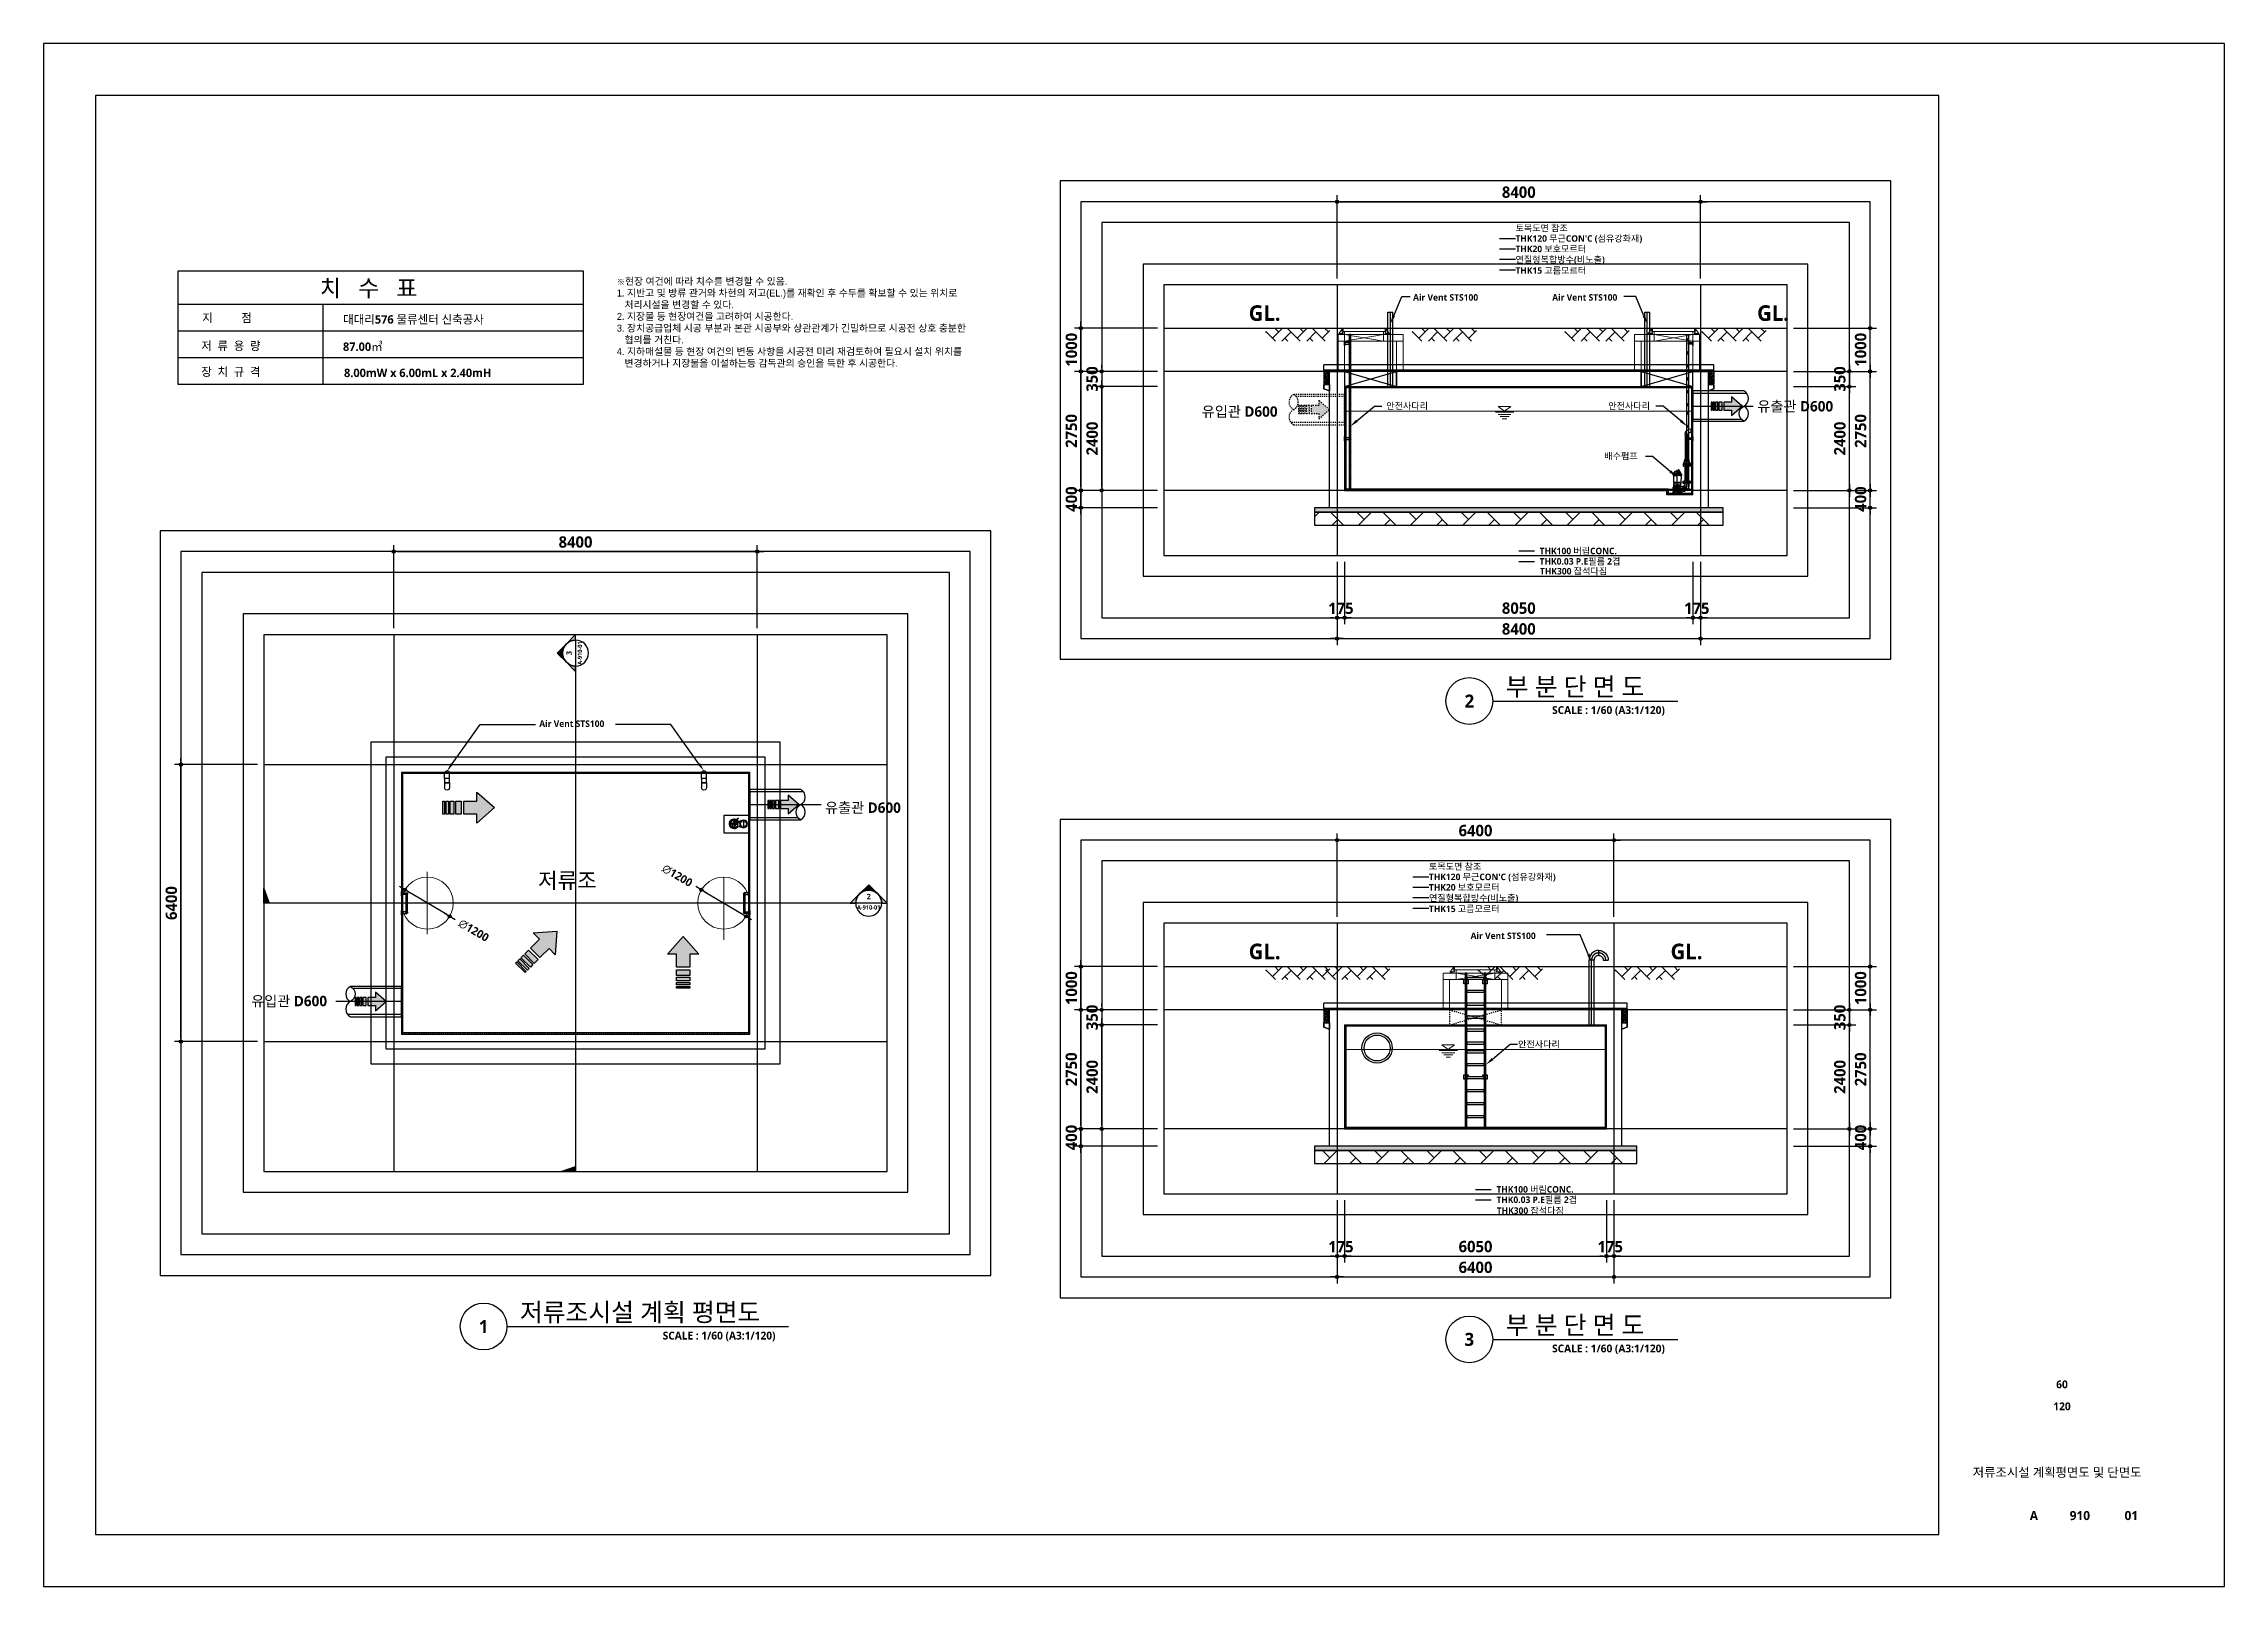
# Model space of a CAD drawing. Header units: millimetres. Extents: x 0 to 50400, y 0 to 35640.
import ezdxf
from ezdxf import colors
from ezdxf.entities.mleader import LeaderData, LeaderLine
from ezdxf.enums import TextEntityAlignment as Align
from ezdxf.math import Vec2, Vec3

# ---------------------------------------------------------------- set-up
doc = ezdxf.new("R2010")
doc.units = ezdxf.units.MM
doc.header["$LTSCALE"] = 100
for name, pattern in [('CEN', [62, 60, -1, 0, -1]), ('CENTER', [50.8, 31.75, -6.35, 6.35, -6.35]), ('CENTER2', [1.125, 0.75, -0.125, 0.125, -0.125]), ('CENTERX2', [101.6, 63.5, -12.7, 12.7, -12.7]), ('DGN Style 4', [4.8, 2.4, -1.2, 0, -1.2]), ('HID', [0.5, 0.25, -0.25]), ('HIDDENX2', [19.05, 12.7, -6.35])]:
    doc.linetypes.add(name, pattern=pattern)
doc.layers.get('Defpoints').update_dxf_attribs({"color": 153})
for name, color, linetype in [('0-오수범례-SOL', 7, 'Continuous'), ('4장비', 5, 'Continuous'), ('A-ANNO-TITL', 7, 'Continuous'), ('A-LINE01', 1, 'Continuous'), ('A-MKXS-TEXT1', 3, 'Continuous'), ('A-ST-AXIS-DIM', 7, 'Continuous'), ('AA-MKXS', 3, 'Continuous'), ('AA-MKXX', 3, 'Continuous'), ('AA-XXXX-TXT1', 2, 'Continuous'), ('CEN', 1, 'Continuous'), ('col-so', 253, 'Continuous'), ('CON', 2, 'Continuous'), ('CS-LEAT', 3, 'Continuous'), ('CS-TABL-TEX1', 6, 'Continuous'), ('dasco-ceraco', 7, 'Continuous'), ('fin-5', 6, 'Continuous'), ('GL', 3, 'Continuous'), ('HAT', 5, 'Continuous'), ('HID', 7, 'HID'), ('Leader', 7, 'Continuous'), ('WAL', 3, 'Continuous'), ('소제목', 7, 'Continuous'), ('중심선', 6, 'CENTER2'), ('치수선', 1, 'Continuous')]:
    doc.layers.add(name, color=color, linetype=linetype)
for name, color, linetype, lineweight in [('AR-TEXT', 7, 'Continuous', 0), ('L(c)', 1, 'DGN Style 4', 5), ('배관', 6, 'Continuous', 0), ('호수해치', 5, 'Continuous', 0)]:
    doc.layers.add(name, color=color, linetype=linetype, lineweight=lineweight)
doc.layers.add('G(그리드1)', color=185, linetype='Continuous', plot=False)
doc.layers.add('G(그리드2)', color=235, linetype='Continuous', plot=False)
doc.styles.add('2020음성 1차', font='')
doc.styles.add('SAMOO', font='romans.shx', dxfattribs={"bigfont": 'whgtxt.shx'})
doc.styles.add('SH_대대리576', font='')
doc.styles.add('SH_진천_나눔', font='')
doc.styles.get("Standard").update_dxf_attribs({"font": 'NanumGothic.ttf'})
doc.styles.add('돋움', font='')
doc.styles.add('울릉도M', font='')
doc.styles.add('치수문자', font='')
doc.styles.get('2020음성 1차').set_extended_font_data('NanumGothic', bold=True)
doc.styles.get('SH_대대리576').set_extended_font_data('NanumGothic', bold=True)
doc.styles.get('SH_진천_나눔').set_extended_font_data('NanumGothic', bold=True)
doc.styles.get('돋움').set_extended_font_data('NanumGothic', bold=True)
doc.styles.get('울릉도M').set_extended_font_data('NanumGothic', bold=True)
doc.styles.get('치수문자').set_extended_font_data('NanumGothic', bold=True)
doc.dimstyles.new('SHP 75', dxfattribs={"dimscale": 75, "dimtxt": 3.5, "dimasz": 1, "dimexe": 2, "dimexo": 2, "dimgap": 1, "dimtad": 1, "dimdec": 0, "dimzin": 0, "dimdsep": 46, "dimtxsty": 'SH_대대리576', "dimblk": 'DIMDOT', "dimcen": 0.09, "dimclrd": 256, "dimclre": 256, "dimclrt": 3, "dimadec": 0, "dimazin": 1, "dimtfac": 1, "dimtdec": 0, "dimtix": 1, "dimtmove": 2, "dimatfit": 0, "dimldrblk": 'DIMDOT', "dimfxl": 1, "dimtfillclr": 3, "dimtolj": 1, "dimtzin": 0, "dimlwd": -1, "dimlwe": -1, "dimarcsym": 0})
doc.dimstyles.new('SHP 75 (in)', dxfattribs={"dimscale": 75, "dimtxt": 2.5, "dimasz": 1, "dimexe": 2, "dimexo": 2, "dimgap": 1, "dimtad": 1, "dimdec": 0, "dimzin": 0, "dimdsep": 46, "dimtxsty": 'SH_대대리576', "dimblk": 'DIMDOT', "dimblk1": 'NONE', "dimblk2": 'DIMDOT', "dimcen": 0.09, "dimclrd": 256, "dimclre": 256, "dimclrt": 3, "dimadec": 0, "dimazin": 1, "dimtfac": 1, "dimtdec": 0, "dimtix": 1, "dimtmove": 2, "dimatfit": 0, "dimldrblk": 'DIMDOT', "dimfxl": 1, "dimtfillclr": 3, "dimtolj": 1, "dimtzin": 0, "dimlwd": -1, "dimlwe": -1, "dimarcsym": 0})
pattern_1 = [(45, (-274583.42, -225227.053), (-21.2132034, 21.2132034), [])]
pattern_2 = [(45, (-276583.42, -239974.8), (-21.2132034, 21.2132034), [])]

msp = doc.modelspace()

# ---------------------------------------------------------------- texts
at = {"layer": 'A-ANNO-TITL', "style": 'SH_진천_나눔'}
for s, height, p in [('60', 180, (46647.1, 4666.7)), ('120', 180, (46647.1, 4160)), ('저류조시설 계획평면도 및 단면도', 210, (46534.1, 2638.4)), ('A', 210, (45997.5, 1636.3)), ('910', 210, (47060.2, 1636.3)), ('01', 210, (48249.5, 1636.3))]:
    msp.add_text(s, height=height, dxfattribs=at).set_placement(p, align=Align.MIDDLE)
at = {"layer": 'A-MKXS-TEXT1', "style": '2020음성 1차'}
for s, p in [('토목도면 참조', (34016.8, 31378.2)), ("THK120 무근CON'C (섬유강화재)", (34016.8, 31138.2)), ('THK20 보호모르터', (34016.8, 30897.7)), ('연질형복합방수(비노출)', (34016.8, 30651.5)), ('THK15 고름모르터', (34016.8, 30399.3)), ('THK100 버림CONC.', (34575.9, 23919.4)), ('THK0.03 P.E필름 2겹', (34575.9, 23679.4)), ('토목도면 참조', (32016.8, 16630.5)), ("THK120 무근CON'C (섬유강화재)", (32016.8, 16390.5)), ('THK20 보호모르터', (32016.8, 16149.9)), ('THK15 고름모르터', (32016.8, 15651.6)), ('연질형복합방수(비노출)', (32016.8, 15903.7)), ('THK100 버림CONC.', (33575.9, 9171.6)), ('THK0.03 P.E필름 2겹', (33575.9, 8931.6))]:
    msp.add_text(s, height=150, dxfattribs=at).set_placement(p, align=Align.MIDDLE_LEFT)
for s, p in [('Air Vent STS100', (31650, 29702.2)), ('Air Vent STS100', (34866.1, 29702.2)), ('안전사다리', (31029.7, 27196.3)), ('안전사다리', (36160.2, 27196.3)), ('배수펌프', (36068.5, 26034.5)), ('THK300 잡석다짐', (34583.5, 23377.1)), ('Air Vent STS100', (11455.4, 19854.2)), ('Air Vent STS100', (32979.7, 14954.5)), ('안전사다리', (34075.6, 12448.5)), ('THK300 잡석다짐', (33583.5, 8605.3))]:
    msp.add_text(s, height=150, dxfattribs=at).set_placement(p)
at = {"layer": 'CS-LEAT', "color": 3, "style": '치수문자'}
for s, height, p in [('GL.', 360, (27851.4, 29235.6)), ('GL.', 360, (39600.6, 29235.6)), ('유입관 D600', 240, (26766.4, 27020.6)), ('유출관 D600', 240, (39606.4, 27142.5)), ('유출관 D600', 240, (18060, 17869.4)), ('GL.', 360, (27851.4, 14487.8)), ('GL.', 360, (37600.6, 14487.8)), ('유입관 D600', 240, (4798.7, 13401.8))]:
    msp.add_text(s, height=height, dxfattribs=at).set_placement(p)
msp.add_text(' 저류조', height=360, dxfattribs=at).set_placement((12043.5, 16128.8), align=Align.CENTER)
at = {"layer": 'CS-TABL-TEX1', "color": 7, "style": '돋움'}
for s, p in [('지          점', (3665.8, 29205.8)), ('대대리576 물류센터 신축공사', (6923.7, 29172)), ('저  류  용  량', (3642.6, 28558.7)), ('87.00㎥', (6918.5, 28541.7)), ('장  치  규  격', (3642.6, 27962.1)), ('8.00mW x 6.00mL x 2.40mH ', (6942.4, 27936.7))]:
    msp.add_text(s, height=194.4, dxfattribs=at).set_placement(p)
at = {"layer": 'CS-TABL-TEX1', "color": 7, "insert": (13248.1, 30229.5), "char_height": 162, "attachment_point": 1, "style": '돋움'}
msp.add_mtext_dynamic_manual_height_columns('{\\fHCR Batang|b0|i0|c129|p18;\\H0.83333x;※\\fGulim|b0|i0|c129|p50;\\H1.2x;현장 여건에 따라 치수를 변경할 수 있음.\\P1. 지반고 및 방류 관거와 차헌의 저고(EL.)를 재확인 후 수두를 확보할 수 있는 위치로\\P   처리시설을 변경할 수 있다.\\P2. 지장물 등 현장여건을 고려하여 시공한다.\\P3. 장치공급업체 시공 부분과 본관 시공부와 상관관계가 긴밀하므로 시공전 상호 충분한\\P   협의를 거친다.\\P4. 지하매설물 등 현장 여건의 변동 사항을 시공전 미리 재검토하여 필요시 설치 위치를\\P   변경하거나 지장물을 이설하는등 감독관의 승인을 득한 후 시공한다.}', width=19087.313, gutter_width=12.5, heights=[0], dxfattribs=at)
at = {"layer": '소제목', "linetype": 'Continuous', "style": '울릉도M'}
msp.add_text('치   수   표', height=388.8, dxfattribs=at).set_placement((6384.7, 29798.5))

# ---------------------------------------------------------------- blocks, each defined once
blk = doc.blocks.new('DIMDOT')
at = {"color": 0}
blk.add_line((-2, 0), (2, 0), dxfattribs=at)
for radius in [0.5, 0.25]:
    blk.add_circle((0, 0), radius, dxfattribs=at)
blk = doc.blocks.new('*D8925')
at = {"layer": 'A-ST-AXIS-DIM'}
for p, q in [((8093, 22135), (8093, 24055)), ((8168, 23905), (16418, 23905)), ((16493, 22135), (16493, 24055))]:
    blk.add_line(p, q, dxfattribs=at)
at = {"layer": 'Defpoints', "color": 0}
for p in [(16493, 23905), (8093, 21985), (16493, 21985)]:
    blk.add_point(p, dxfattribs=at)
at = {"layer": 'A-ST-AXIS-DIM', "linetype": 'ByBlock', "xscale": 75, "yscale": 75, "zscale": 75, "rotation": 180}
blk.add_blockref('DIMDOT', (8093, 23905), dxfattribs=at)
at = {"layer": 'A-ST-AXIS-DIM', "linetype": 'ByBlock', "xscale": 75, "yscale": 75, "zscale": 75}
blk.add_blockref('DIMDOT', (16493, 23905), dxfattribs=at)
at = {"layer": 'A-ST-AXIS-DIM', "color": 3, "insert": (12293, 24125), "char_height": 262.5, "attachment_point": 5, "style": 'SH_진천_나눔'}
blk.add_mtext('\\A1;8400', dxfattribs=at)
blk = doc.blocks.new('*D8942')
at = {"layer": 'A-ST-AXIS-DIM'}
for p, q in [((4943, 18985), (3023, 18985)), ((3173, 12660), (3173, 18910)), ((4943, 12585), (3023, 12585))]:
    blk.add_line(p, q, dxfattribs=at)
at = {"layer": 'Defpoints', "color": 0}
for p in [(3173, 18985), (5093, 18985), (5093, 12585)]:
    blk.add_point(p, dxfattribs=at)
at = {"layer": 'A-ST-AXIS-DIM', "linetype": 'ByBlock', "xscale": 75, "yscale": 75, "zscale": 75}
for p, rotation in [((3173, 18985), 90), ((3173, 12585), 270)]:
    blk.add_blockref('DIMDOT', p, dxfattribs=dict(at, rotation=rotation))
at = {"layer": 'A-ST-AXIS-DIM', "color": 3, "insert": (2953, 15785), "char_height": 262.5, "attachment_point": 5, "rotation": 90, "style": 'SH_진천_나눔'}
blk.add_mtext('\\A1;6400', dxfattribs=at)
blk = doc.blocks.new('*D8950')
at = {"layer": 'A-ST-AXIS-DIM'}
blk.add_line((9320, 15518), (8416, 16053), dxfattribs=at)
at = {"layer": 'Defpoints', "color": 0}
for p in [(8351, 16091), (9384, 15480)]:
    blk.add_point(p, dxfattribs=at)
at = {"layer": 'A-ST-AXIS-DIM', "linetype": 'ByBlock', "xscale": 75, "yscale": 75, "zscale": 75}
for p, rotation in [((8351, 16091), 149.4111814357289), ((9384, 15480), 329.4111814357288)]:
    blk.add_blockref('DIMDOT', p, dxfattribs=dict(at, rotation=rotation))
at = {"layer": 'A-ST-AXIS-DIM', "color": 3, "insert": (9940, 15151), "char_height": 187.5, "attachment_point": 5, "rotation": 329.4112, "style": 'SH_대대리576'}
blk.add_mtext('\\A1;∅1200', dxfattribs=at)
blk = doc.blocks.new('_None')
blk = doc.blocks.new('A$C074D2F8E')
h = blk.add_hatch(color=251)
h.dxf.hatch_style = 1
h.set_gradient(color1=(91, 91, 91), color2=(192, 192, 192))
h.paths.add_polyline_path([(0, 0), (-213, 187), (-213, 80), (-367, 80), (-367, -80), (-213, -80), (-213, -187)])
h.paths.add_polyline_path([(-400, 80), (-466, 80), (-466, -80), (-400, -80)])
h.paths.add_polyline_path([(-487, 80), (-531, 80), (-531, -80), (-487, -80)])
h.paths.add_polyline_path([(-551, 80), (-581, 80), (-581, -80), (-551, -80)])
h.paths.add_polyline_path([(-601, 80), (-621, 80), (-621, -80), (-601, -80)])
at = {"color": 251}
for points in [[(-601, 80), (-601, -80), (-621, -80), (-621, 80)], [(-551, 80), (-551, -80), (-581, -80), (-581, 80)], [(-487, 80), (-487, -80), (-531, -80), (-531, 80)], [(-400, 80), (-400, -80), (-466, -80), (-466, 80)], [(-213, 187), (0, 0), (-213, -187), (-213, -80), (-367, -80), (-367, 80), (-213, 80)]]:
    blk.add_lwpolyline(points, close=True, dxfattribs=at)
blk = doc.blocks.new('*U8643')
for p, q in [((-86, -57), (-86, 57)), ((-86, 57), (29, 57)), ((-86, -57), (29, -57))]:
    blk.add_line(p, q)
blk.add_arc((29, 0), 57.1, 270, 90)
blk = doc.blocks.new('A$C12A242B9')
at = {"layer": 'dasco-ceraco', "color": 8}
for points in [[(4, 3950), (0, 3950), (0, 4050), (4, 4050)], [(144, 4200), (104, 4200), (104, 634), (144, 634)], [(104, 4020), (4, 4020), (4, 3980), (104, 3980)], [(4, 1750), (0, 1750), (0, 1850), (4, 1850)], [(104, 1820), (4, 1820), (4, 1780), (104, 1780)], [(174, 630), (74, 630), (74, 634), (174, 634)]]:
    blk.add_lwpolyline(points, close=True, dxfattribs=at)
for centre in [(124, 4080), (124, 3780), (124, 3480), (124, 3180), (124, 2880), (124, 2580), (124, 2380), (124, 2080), (124, 1780), (124, 1480), (124, 1180), (124, 880)]:
    blk.add_circle(centre, 20, dxfattribs=at)
blk = doc.blocks.new('A$C28DB7A0F')
at = {"layer": 'A-LINE01', "color": 251, "lineweight": 0}
for p, q in [((0, 0), (0, 850)), ((1500, 850), (0, 850)), ((1050, 700), (0, 700)), ((17, 877), (91, 974)), ((17, 877), (117, 877)), ((17, 877), (17, 850)), ((44, 877), (44, 850)), ((70, 877), (70, 850)), ((1109, 1000), (91, 1000)), ((91, 1000), (91, 974)), ((91, 974), (96, 968)), ((96, 968), (96, 903)), ((96, 903), (117, 903)), ((117, 1000), (117, 925)), ((1083, 925), (117, 925)), ((117, 903), (117, 877)), ((150, 925), (150, 850)), ((150, 700), (150, 850)), ((1050, 700), (150, 850)), ((150, 700), (1050, 850)), ((150, 0), (150, 700)), ((1050, 925), (1050, 850)), ((1050, 850), (1050, 700)), ((1050, 700), (1500, 700)), ((1083, 1000), (1083, 925)), ((1104, 903), (1083, 903)), ((1083, 903), (1083, 877)), ((1183, 877), (1083, 877)), ((1109, 974), (1104, 968)), ((1104, 968), (1104, 903)), ((1109, 1000), (1109, 974)), ((1183, 877), (1109, 974)), ((1130, 877), (1130, 850)), ((1156, 877), (1156, 850)), ((1183, 877), (1183, 850)), ((1350, 700), (1350, 0)), ((1500, 850), (1500, 0))]:
    blk.add_line(p, q, dxfattribs=at)
blk = doc.blocks.new('A$C13223DD5')
at = {"layer": 'dasco-ceraco', "color": 8}
for p, q in [((30, 140), (30, 20)), ((490, 40), (50, 40)), ((50, 0), (490, 0)), ((70, 40), (70, 140)), ((470, 40), (470, 140)), ((510, 140), (510, 20))]:
    blk.add_line(p, q, dxfattribs=at)
for points in [[(0, 144), (0, 140), (100, 140), (100, 144)], [(540, 144), (540, 140), (440, 140), (440, 144)]]:
    blk.add_lwpolyline(points, close=True, dxfattribs=at)
for centre in [(50, 20), (490, 20)]:
    blk.add_circle(centre, 20, dxfattribs=at)
blk = doc.blocks.new('*D8957')
at = {"layer": 'A-ST-AXIS-DIM'}
for p, q in [((29893, 30217), (29893, 32137)), ((29968, 31987), (38218, 31987)), ((38293, 30217), (38293, 32137))]:
    blk.add_line(p, q, dxfattribs=at)
at = {"layer": 'Defpoints', "color": 0}
for p in [(38293, 31987), (29893, 30067), (38293, 30067)]:
    blk.add_point(p, dxfattribs=at)
at = {"layer": 'A-ST-AXIS-DIM', "linetype": 'ByBlock', "xscale": 75, "yscale": 75, "zscale": 75, "rotation": 180}
blk.add_blockref('DIMDOT', (29893, 31987), dxfattribs=at)
at = {"layer": 'A-ST-AXIS-DIM', "linetype": 'ByBlock', "xscale": 75, "yscale": 75, "zscale": 75}
blk.add_blockref('DIMDOT', (38293, 31987), dxfattribs=at)
at = {"layer": 'A-ST-AXIS-DIM', "color": 3, "insert": (34093, 32207), "char_height": 262.5, "attachment_point": 5, "style": 'SH_진천_나눔'}
blk.add_mtext('\\A1;8400', dxfattribs=at)
blk = doc.blocks.new('A$C33C00288')
at = {"layer": 'AR-TEXT', "color": 140}
for points in [[(0, 0), (-145, 114)], [(145, 114), (-145, 114)], [(0, 0), (145, 114)], [(-208, -21), (215, -21)], [(-144, -71), (152, -71)], [(-100, -121), (107, -121)], [(-48, -171), (56, -171)]]:
    blk.add_lwpolyline(points, dxfattribs=at)
blk = doc.blocks.new('*D8965')
at = {"layer": 'A-ST-AXIS-DIM'}
for p, q in [((25743, 25317), (23823, 25317)), ((23973, 25392), (23973, 25467)), ((23973, 24917), (23973, 25317)), ((25743, 24917), (23823, 24917)), ((23973, 24842), (23973, 24767))]:
    blk.add_line(p, q, dxfattribs=at)
at = {"layer": 'Defpoints', "color": 0}
for p in [(23973, 25317), (25893, 25317), (25893, 24917)]:
    blk.add_point(p, dxfattribs=at)
at = {"layer": 'A-ST-AXIS-DIM', "linetype": 'ByBlock', "xscale": 75, "yscale": 75, "zscale": 75}
for p, rotation in [((23973, 25317), 270), ((23973, 24917), 90)]:
    blk.add_blockref('DIMDOT', p, dxfattribs=dict(at, rotation=rotation))
at = {"layer": 'A-ST-AXIS-DIM', "color": 3, "insert": (23754, 25117), "char_height": 262.5, "attachment_point": 5, "rotation": 90, "style": 'SH_진천_나눔'}
blk.add_mtext('\\A1;400', dxfattribs=at)
blk = doc.blocks.new('*D8966')
at = {"layer": 'A-ST-AXIS-DIM'}
for p, q in [((25743, 28067), (23823, 28067)), ((23973, 25392), (23973, 27992)), ((25743, 25317), (23823, 25317))]:
    blk.add_line(p, q, dxfattribs=at)
at = {"layer": 'Defpoints', "color": 0}
for p in [(23973, 28067), (25893, 28067), (25893, 25317)]:
    blk.add_point(p, dxfattribs=at)
at = {"layer": 'A-ST-AXIS-DIM', "linetype": 'ByBlock', "xscale": 75, "yscale": 75, "zscale": 75}
for p, rotation in [((23973, 28067), 90), ((23973, 25317), 270)]:
    blk.add_blockref('DIMDOT', p, dxfattribs=dict(at, rotation=rotation))
at = {"layer": 'A-ST-AXIS-DIM', "color": 3, "insert": (23753, 26692), "char_height": 262.5, "attachment_point": 5, "rotation": 90, "style": 'SH_진천_나눔'}
blk.add_mtext('\\A1;2750', dxfattribs=at)
blk = doc.blocks.new('*D8968')
at = {"layer": 'A-ST-AXIS-DIM'}
for p, q in [((25743, 27717), (24303, 27717)), ((24453, 25392), (24453, 27642)), ((25743, 25317), (24303, 25317))]:
    blk.add_line(p, q, dxfattribs=at)
at = {"layer": 'Defpoints', "color": 0}
for p in [(24453, 27717), (25893, 27717), (25893, 25317)]:
    blk.add_point(p, dxfattribs=at)
at = {"layer": 'A-ST-AXIS-DIM', "linetype": 'ByBlock', "xscale": 75, "yscale": 75, "zscale": 75}
for p, rotation in [((24453, 27717), 90), ((24453, 25317), 270)]:
    blk.add_blockref('DIMDOT', p, dxfattribs=dict(at, rotation=rotation))
at = {"layer": 'A-ST-AXIS-DIM', "color": 3, "insert": (24234, 26517), "char_height": 262.5, "attachment_point": 5, "rotation": 90, "style": 'SH_진천_나눔'}
blk.add_mtext('\\A1;2400', dxfattribs=at)
blk = doc.blocks.new('*D8970')
at = {"layer": 'A-ST-AXIS-DIM'}
for p, q in [((25743, 28067), (24303, 28067)), ((24453, 28142), (24453, 28217)), ((24453, 28067), (24453, 27717)), ((25743, 27717), (24303, 27717)), ((24453, 27642), (24453, 27567))]:
    blk.add_line(p, q, dxfattribs=at)
at = {"layer": 'Defpoints', "color": 0}
for p in [(25893, 28067), (24453, 27717), (25893, 27717)]:
    blk.add_point(p, dxfattribs=at)
at = {"layer": 'A-ST-AXIS-DIM', "linetype": 'ByBlock', "xscale": 75, "yscale": 75, "zscale": 75}
for p, rotation in [((24453, 28067), 270), ((24453, 27717), 90)]:
    blk.add_blockref('DIMDOT', p, dxfattribs=dict(at, rotation=rotation))
at = {"layer": 'A-ST-AXIS-DIM', "color": 3, "insert": (24233, 27892), "char_height": 262.5, "attachment_point": 5, "rotation": 90, "style": 'SH_진천_나눔'}
blk.add_mtext('\\A1;350', dxfattribs=at)
blk = doc.blocks.new('*D8971')
at = {"layer": 'A-ST-AXIS-DIM'}
for p, q in [((25743, 29067), (23823, 29067)), ((23973, 28142), (23973, 28992)), ((25743, 28067), (23823, 28067))]:
    blk.add_line(p, q, dxfattribs=at)
at = {"layer": 'Defpoints', "color": 0}
for p in [(23973, 29067), (25893, 29067), (25893, 28067)]:
    blk.add_point(p, dxfattribs=at)
at = {"layer": 'A-ST-AXIS-DIM', "linetype": 'ByBlock', "xscale": 75, "yscale": 75, "zscale": 75}
for p, rotation in [((23973, 29067), 90), ((23973, 28067), 270)]:
    blk.add_blockref('DIMDOT', p, dxfattribs=dict(at, rotation=rotation))
at = {"layer": 'A-ST-AXIS-DIM', "color": 3, "insert": (23754, 28567), "char_height": 262.5, "attachment_point": 5, "rotation": 90, "style": 'SH_진천_나눔'}
blk.add_mtext('\\A1;1000', dxfattribs=at)
blk = doc.blocks.new('*D8972')
at = {"layer": 'A-ST-AXIS-DIM'}
for p, q in [((29893, 23667), (29893, 22227)), ((30068, 23667), (30068, 22227)), ((29818, 22377), (29743, 22377)), ((29893, 22377), (30068, 22377)), ((30143, 22377), (30218, 22377))]:
    blk.add_line(p, q, dxfattribs=at)
at = {"layer": 'Defpoints', "color": 0}
for p in [(29893, 23817), (30068, 23817), (30068, 22377)]:
    blk.add_point(p, dxfattribs=at)
at = {"layer": 'A-ST-AXIS-DIM', "linetype": 'ByBlock', "xscale": 75, "yscale": 75, "zscale": 75}
blk.add_blockref('DIMDOT', (29893, 22377), dxfattribs=at)
at = {"layer": 'A-ST-AXIS-DIM', "linetype": 'ByBlock', "xscale": 75, "yscale": 75, "zscale": 75, "rotation": 180}
blk.add_blockref('DIMDOT', (30068, 22377), dxfattribs=at)
at = {"layer": 'A-ST-AXIS-DIM', "color": 3, "insert": (29981, 22595), "char_height": 262.5, "attachment_point": 5, "style": 'SH_진천_나눔'}
blk.add_mtext('\\A1;175', dxfattribs=at)
blk = doc.blocks.new('*D8973')
at = {"layer": 'A-ST-AXIS-DIM'}
for p, q in [((29893, 23667), (29893, 21747)), ((38293, 23667), (38293, 21747)), ((29968, 21897), (38218, 21897))]:
    blk.add_line(p, q, dxfattribs=at)
at = {"layer": 'Defpoints', "color": 0}
for p in [(29893, 23817), (38293, 23817), (38293, 21897)]:
    blk.add_point(p, dxfattribs=at)
at = {"layer": 'A-ST-AXIS-DIM', "linetype": 'ByBlock', "xscale": 75, "yscale": 75, "zscale": 75, "rotation": 180}
blk.add_blockref('DIMDOT', (29893, 21897), dxfattribs=at)
at = {"layer": 'A-ST-AXIS-DIM', "linetype": 'ByBlock', "xscale": 75, "yscale": 75, "zscale": 75}
blk.add_blockref('DIMDOT', (38293, 21897), dxfattribs=at)
at = {"layer": 'A-ST-AXIS-DIM', "color": 3, "insert": (34093, 22117), "char_height": 262.5, "attachment_point": 5, "style": 'SH_진천_나눔'}
blk.add_mtext('\\A1;8400', dxfattribs=at)
blk = doc.blocks.new('*D8977')
at = {"layer": 'A-ST-AXIS-DIM'}
for p, q in [((38118, 23667), (38118, 22227)), ((38293, 23667), (38293, 22227)), ((38043, 22377), (37968, 22377)), ((38293, 22377), (38118, 22377)), ((38368, 22377), (38443, 22377))]:
    blk.add_line(p, q, dxfattribs=at)
at = {"layer": 'Defpoints', "color": 0}
for p in [(38118, 23817), (38293, 23817), (38118, 22377)]:
    blk.add_point(p, dxfattribs=at)
at = {"layer": 'A-ST-AXIS-DIM', "linetype": 'ByBlock', "xscale": 75, "yscale": 75, "zscale": 75}
blk.add_blockref('DIMDOT', (38118, 22377), dxfattribs=at)
at = {"layer": 'A-ST-AXIS-DIM', "linetype": 'ByBlock', "xscale": 75, "yscale": 75, "zscale": 75, "rotation": 180}
blk.add_blockref('DIMDOT', (38293, 22377), dxfattribs=at)
at = {"layer": 'A-ST-AXIS-DIM', "color": 3, "insert": (38206, 22595), "char_height": 262.5, "attachment_point": 5, "style": 'SH_진천_나눔'}
blk.add_mtext('\\A1;175', dxfattribs=at)
blk = doc.blocks.new('*D8978')
at = {"layer": 'A-ST-AXIS-DIM'}
for p, q in [((30068, 23667), (30068, 22227)), ((38118, 23667), (38118, 22227)), ((30143, 22377), (38043, 22377))]:
    blk.add_line(p, q, dxfattribs=at)
at = {"layer": 'Defpoints', "color": 0}
for p in [(30068, 23817), (38118, 23817), (38118, 22377)]:
    blk.add_point(p, dxfattribs=at)
at = {"layer": 'A-ST-AXIS-DIM', "linetype": 'ByBlock', "xscale": 75, "yscale": 75, "zscale": 75, "rotation": 180}
blk.add_blockref('DIMDOT', (30068, 22377), dxfattribs=at)
at = {"layer": 'A-ST-AXIS-DIM', "linetype": 'ByBlock', "xscale": 75, "yscale": 75, "zscale": 75}
blk.add_blockref('DIMDOT', (38118, 22377), dxfattribs=at)
at = {"layer": 'A-ST-AXIS-DIM', "color": 3, "insert": (34093, 22597), "char_height": 262.5, "attachment_point": 5, "style": 'SH_진천_나눔'}
blk.add_mtext('\\A1;8050', dxfattribs=at)
blk = doc.blocks.new('*D8983')
at = {"layer": 'A-ST-AXIS-DIM'}
for p, q in [((40443, 25317), (42363, 25317)), ((42213, 25392), (42213, 25467)), ((42213, 24917), (42213, 25317)), ((40443, 24917), (42363, 24917)), ((42213, 24842), (42213, 24767))]:
    blk.add_line(p, q, dxfattribs=at)
at = {"layer": 'Defpoints', "color": 0}
for p in [(40293, 25317), (42213, 25317), (40293, 24917)]:
    blk.add_point(p, dxfattribs=at)
at = {"layer": 'A-ST-AXIS-DIM', "linetype": 'ByBlock', "xscale": 75, "yscale": 75, "zscale": 75}
for p, rotation in [((42213, 25317), 270), ((42213, 24917), 90)]:
    blk.add_blockref('DIMDOT', p, dxfattribs=dict(at, rotation=rotation))
at = {"layer": 'A-ST-AXIS-DIM', "color": 3, "insert": (41994, 25117), "char_height": 262.5, "attachment_point": 5, "rotation": 90, "style": 'SH_진천_나눔'}
blk.add_mtext('\\A1;400', dxfattribs=at)
blk = doc.blocks.new('*D8984')
at = {"layer": 'A-ST-AXIS-DIM'}
for p, q in [((40443, 28067), (42363, 28067)), ((42213, 25392), (42213, 27992)), ((40443, 25317), (42363, 25317))]:
    blk.add_line(p, q, dxfattribs=at)
at = {"layer": 'Defpoints', "color": 0}
for p in [(40293, 28067), (42213, 28067), (40293, 25317)]:
    blk.add_point(p, dxfattribs=at)
at = {"layer": 'A-ST-AXIS-DIM', "linetype": 'ByBlock', "xscale": 75, "yscale": 75, "zscale": 75}
for p, rotation in [((42213, 28067), 90), ((42213, 25317), 270)]:
    blk.add_blockref('DIMDOT', p, dxfattribs=dict(at, rotation=rotation))
at = {"layer": 'A-ST-AXIS-DIM', "color": 3, "insert": (41993, 26692), "char_height": 262.5, "attachment_point": 5, "rotation": 90, "style": 'SH_진천_나눔'}
blk.add_mtext('\\A1;2750', dxfattribs=at)
blk = doc.blocks.new('*D8985')
at = {"layer": 'A-ST-AXIS-DIM'}
for p, q in [((40443, 27717), (41883, 27717)), ((41733, 25392), (41733, 27642)), ((40443, 25317), (41883, 25317))]:
    blk.add_line(p, q, dxfattribs=at)
at = {"layer": 'Defpoints', "color": 0}
for p in [(40293, 27717), (41733, 27717), (40293, 25317)]:
    blk.add_point(p, dxfattribs=at)
at = {"layer": 'A-ST-AXIS-DIM', "linetype": 'ByBlock', "xscale": 75, "yscale": 75, "zscale": 75}
for p, rotation in [((41733, 27717), 90), ((41733, 25317), 270)]:
    blk.add_blockref('DIMDOT', p, dxfattribs=dict(at, rotation=rotation))
at = {"layer": 'A-ST-AXIS-DIM', "color": 3, "insert": (41514, 26517), "char_height": 262.5, "attachment_point": 5, "rotation": 90, "style": 'SH_진천_나눔'}
blk.add_mtext('\\A1;2400', dxfattribs=at)
blk = doc.blocks.new('*D8986')
at = {"layer": 'A-ST-AXIS-DIM'}
for p, q in [((40443, 28067), (41883, 28067)), ((41733, 28142), (41733, 28217)), ((41733, 28067), (41733, 27717)), ((40443, 27717), (41883, 27717)), ((41733, 27642), (41733, 27567))]:
    blk.add_line(p, q, dxfattribs=at)
at = {"layer": 'Defpoints', "color": 0}
for p in [(40293, 28067), (40293, 27717), (41733, 27717)]:
    blk.add_point(p, dxfattribs=at)
at = {"layer": 'A-ST-AXIS-DIM', "linetype": 'ByBlock', "xscale": 75, "yscale": 75, "zscale": 75}
for p, rotation in [((41733, 28067), 270), ((41733, 27717), 90)]:
    blk.add_blockref('DIMDOT', p, dxfattribs=dict(at, rotation=rotation))
at = {"layer": 'A-ST-AXIS-DIM', "color": 3, "insert": (41513, 27892), "char_height": 262.5, "attachment_point": 5, "rotation": 90, "style": 'SH_진천_나눔'}
blk.add_mtext('\\A1;350', dxfattribs=at)
blk = doc.blocks.new('*D8987')
at = {"layer": 'A-ST-AXIS-DIM'}
for p, q in [((40443, 29067), (42363, 29067)), ((42213, 28142), (42213, 28992)), ((40443, 28067), (42363, 28067))]:
    blk.add_line(p, q, dxfattribs=at)
at = {"layer": 'Defpoints', "color": 0}
for p in [(40293, 29067), (42213, 29067), (40293, 28067)]:
    blk.add_point(p, dxfattribs=at)
at = {"layer": 'A-ST-AXIS-DIM', "linetype": 'ByBlock', "xscale": 75, "yscale": 75, "zscale": 75}
for p, rotation in [((42213, 29067), 90), ((42213, 28067), 270)]:
    blk.add_blockref('DIMDOT', p, dxfattribs=dict(at, rotation=rotation))
at = {"layer": 'A-ST-AXIS-DIM', "color": 3, "insert": (41994, 28567), "char_height": 262.5, "attachment_point": 5, "rotation": 90, "style": 'SH_진천_나눔'}
blk.add_mtext('\\A1;1000', dxfattribs=at)
blk = doc.blocks.new('*D9022')
at = {"layer": 'A-ST-AXIS-DIM'}
blk.add_line((15266, 16053), (16170, 15518), dxfattribs=at)
at = {"layer": 'Defpoints', "color": 0}
for p in [(15201, 16091), (16234, 15480)]:
    blk.add_point(p, dxfattribs=at)
at = {"layer": 'A-ST-AXIS-DIM', "linetype": 'ByBlock', "xscale": 75, "yscale": 75, "zscale": 75}
for p, rotation in [((15201, 16091), 149.4111814357289), ((16234, 15480), 329.4111814357288)]:
    blk.add_blockref('DIMDOT', p, dxfattribs=dict(at, rotation=rotation))
at = {"layer": 'A-ST-AXIS-DIM', "color": 3, "insert": (14645, 16419), "char_height": 187.5, "attachment_point": 5, "rotation": 329.4112, "style": 'SH_대대리576'}
blk.add_mtext('\\A1;∅1200', dxfattribs=at)
blk = doc.blocks.new('A$C16290B92')
at = {"layer": '배관', "color": 7, "true_color": 0xffffff}
for p, q in [((58, 72), (63, 72)), ((65, 66), (65, 70)), ((69, 62), (69, 70)), ((83, 72), (71, 72)), ((85, 36), (85, 70)), ((85, 45), (85, 65)), ((85, 65), (85, 45)), ((95, 55), (85, 55)), ((86, 66), (94, 66)), ((86, 44), (94, 44)), ((95, 65), (95, 45)), ((95, 61), (98, 61)), ((95, 60), (99, 60)), ((95, 50), (99, 50)), ((95, 49), (98, 49)), ((98, 61), (98, 49)), ((99, 60), (98, 61)), ((98, 49), (99, 50)), ((99, 51), (143, 84)), ((99, 60), (99, 50)), ((137, 10), (301, 10)), ((137, -10), (137, 10)), ((140, 64), (140, 65)), ((158, 10), (142, 10)), ((155, 79), (154, 79)), ((160, -10), (160, 10)), ((184, 10), (184, 52)), ((252, 54), (186, 54)), ((207, -10), (207, 10)), ((231, -10), (231, 10)), ((254, 10), (254, 52)), ((278, -10), (278, 10)), ((280, 10), (296, 10)), ((301, -10), (301, 10)), ((58, -72), (63, -72)), ((65, -66), (65, -70)), ((69, -68), (65, -68)), ((69, -62), (69, -70)), ((83, -72), (71, -72)), ((85, -36), (85, -70)), ((85, -65), (85, -45)), ((85, -45), (85, -65)), ((95, -55), (85, -55)), ((86, -44), (94, -44)), ((86, -66), (94, -66)), ((95, -65), (95, -45)), ((95, -49), (98, -49)), ((95, -50), (99, -50)), ((95, -60), (99, -60)), ((95, -61), (98, -61)), ((98, -49), (99, -50)), ((98, -61), (98, -49)), ((99, -60), (98, -61)), ((99, -60), (99, -50)), ((122, -119), (119, -123)), ((126, -129), (119, -123)), ((122, -134), (119, -138)), ((122, -134), (119, -137)), ((121, -134), (119, -137)), ((122, -134), (119, -137)), ((121, -134), (119, -137)), ((121, -134), (119, -137)), ((122, -134), (120, -138)), ((122, -134), (120, -138)), ((122, -134), (120, -138)), ((125, -127), (121, -133)), ((122, -134), (121, -133)), ((124, -135), (121, -139)), ((123, -135), (121, -139)), ((123, -135), (121, -139)), ((123, -135), (121, -139)), ((123, -135), (121, -139)), ((123, -135), (121, -138)), ((123, -135), (121, -138)), ((129, -124), (122, -119)), ((132, -121), (122, -134)), ((132, -121), (122, -135)), ((124, -135), (122, -139)), ((124, -136), (122, -135)), ((124, -136), (122, -139)), ((125, -136), (122, -140)), ((125, -136), (123, -140)), ((125, -136), (123, -140)), ((125, -136), (123, -140)), ((125, -136), (123, -140)), ((125, -136), (123, -140)), ((125, -137), (123, -140)), ((126, -137), (123, -140)), ((133, -122), (124, -136)), ((134, -122), (124, -136)), ((126, -137), (124, -136)), ((126, -137), (124, -141)), ((126, -137), (124, -140)), ((126, -137), (124, -141)), ((127, -137), (124, -141)), ((127, -138), (125, -142)), ((127, -138), (125, -142)), ((127, -138), (125, -141)), ((127, -138), (125, -141)), ((127, -138), (125, -141)), ((127, -138), (125, -141)), ((135, -123), (126, -137)), ((135, -123), (126, -137)), ((128, -138), (126, -137)), ((130, -120), (128, -123)), ((137, -125), (128, -138)), ((143, -100), (130, -120)), ((130, -120), (137, -125)), ((137, -10), (301, -10)), ((151, -105), (137, -125)), ((141, -99), (152, -106)), ((158, -10), (142, -10)), ((142, -97), (153, -105)), ((156, -82), (144, -99)), ((163, -88), (152, -104)), ((177, -49), (154, -81)), ((154, -81), (165, -89)), ((188, -56), (165, -89)), ((280, -10), (296, -10))]:
    blk.add_line(p, q, dxfattribs=at)
for points in [[(-44, 44), (-40, 56), (-50, 66), (-62, 62), (-66, 50), (-56, 40)], [(44, 44), (40, 56), (50, 66), (62, 62), (66, 50), (56, 40)], [(149, 74), (154, 73), (156, 67), (152, 63), (146, 65), (145, 70)], [(150, -6), (145, -3), (145, 3), (150, 6), (155, 3), (155, -3)], [(293, 70), (292, 65), (286, 63), (282, 67), (284, 73), (289, 74)], [(288, -6), (293, -3), (293, 3), (288, 6), (283, 3), (283, -3)], [(-44, -44), (-56, -40), (-66, -50), (-62, -62), (-50, -66), (-40, -56)], [(44, -44), (56, -40), (66, -50), (62, -62), (50, -66), (40, -56)], [(145, -70), (146, -65), (152, -63), (156, -67), (154, -73), (149, -74)], [(170, -47), (166, -46), (165, -42), (168, -39), (172, -40), (173, -44)], [(198, -66), (194, -65), (192, -61), (195, -58), (200, -59), (201, -63)], [(289, -74), (284, -73), (282, -67), (286, -63), (292, -65), (293, -70)]]:
    blk.add_lwpolyline(points, close=True, dxfattribs=at)
for centre, radius in [((-53, 53), 11.3), ((53, 53), 11.3), ((150, 69), 4.92), ((150, 0), 4.82), ((249, 49), 1), ((288, 69), 4.92), ((288, 0), 4.82), ((-53, -53), 11.3), ((53, -53), 11.3), ((150, -69), 4.92), ((251, -46), 29.8), ((288, -69), 4.92)]:
    blk.add_circle(centre, radius, dxfattribs=at)
for centre, radius, start, end in [((0, 0), 92.5, 29.0021, 331.4189), ((0, 0), 92.5, 208.5811, 150.9979), ((63, 70), 2, 0, 90), ((71, 70), 2, 90, 180), ((83, 70), 2, 0, 90), ((86, 65), 1, 90, 180), ((86, 45), 1, 180, 270), ((94, 65), 1, 0, 90), ((94, 45), 1, 270, 0), ((219, 0), 95.5, 144.5468, 216.4854), ((219, 0), 85.5, 293.6268, 230.7472), ((219, 0), 114, 299.7267, 135.7609), ((143, 69), 5, 137.796, 225), ((219, 0), 108, 132.204, 137.796), ((136, 59), 7, 324.5468, 45), ((142, 8), 2, 90, 131.4096), ((211, -8), 114, 92.4407, 126.2402), ((150, 76), 5, 45, 132.204), ((160, 83), 7, 225, 305.4532), ((158, 8), 2, 48.5904, 90), ((219, 0), 95.5, 53.5146, 125.4532), ((186, 52), 2, 90, 180), ((214, 0), 106, 64.8408, 94.2798), ((219, 0), 105, 48.7462, 78.9687), ((252, 52), 2, 0, 90), ((215, 4), 102, 47.0713, 64.845), ((279, 81), 5, 233.5146, 307.7526), ((280, 8), 2, 90, 131.4096), ((288, 69), 10, 322.2474, 127.7526), ((300, 60), 5, 142.2474, 216.4854), ((219, 0), 95.5, 323.5146, 36.4854), ((296, 8), 2, 48.5904, 90), ((215, 4), 102, 19.7345, 36.7903), ((219, 0), 105, 318.7462, 41.2538), ((219, 5), 97.9, 334.6195, 19.7392), ((63, -70), 2, 270, 0), ((71, -70), 2, 180, 270), ((83, -70), 2, 270, 0), ((90, -44), 5, 93.333, 180), ((86, -45), 1, 90, 180), ((86, -65), 1, 180, 270), ((85, 42), 81, 273.333, 301.6695), ((94, -45), 1, 0, 90), ((94, -65), 1, 270, 0), ((219, 0), 114, 198.0606, 232.6052), ((219, 0), 105, 197.7543, 221.2538), ((150, -69), 10, 142.2474, 307.7526), ((142, -8), 2, 228.5904, 270), ((138, -60), 5, 322.2474, 36.4854), ((219, 0), 105, 228.7462, 232.3823), ((159, -81), 5, 102.6148, 127.7526), ((219, 0), 114, 237.2902, 249.6753), ((158, -8), 2, 270, 311.4096), ((169, -43), 8, 75.152, 214.848), ((135, -66), 33, 16.0392, 34.848), ((219, 0), 105, 237.4692, 251.4564), ((183, -52), 16.5, 196.0392, 211.4615), ((219, 0), 95.5, 239.1924, 252.3009), ((179, -3), 33, 255.152, 273.9608), ((183, -52), 7.93, 292.1116, 178.2955), ((219, 0), 85.5, 239.6598, 253.1408), ((183, -52), 6.64, 325.2068, 145.2068), ((183, -52), 16.5, 258.9456, 273.9608), ((219, 0), 114, 249.6753, 299.7267), ((183, -52), 16.5, 16.0392, 93.9608), ((186, -102), 33, 75.152, 93.9608), ((219, 0), 105, 251.4564, 298.9518), ((219, 0), 95.5, 252.2964, 296.9271), ((197, -62), 8, 255.152, 34.848), ((219, 0), 85.5, 253.1408, 293.6268), ((230, -39), 33, 196.0392, 214.848), ((219, 0), 95.5, 296.9271, 306.4854), ((219, 0), 105, 298.9518, 311.2538), ((279, -81), 5, 52.2474, 126.4854), ((280, -8), 2, 228.5904, 270), ((288, -69), 10, 232.2474, 37.7526), ((300, -60), 5, 143.5146, 217.7526), ((296, -8), 2, 270, 311.4096), ((223, 3), 93.9, 328.6748, 334.6245)]:
    blk.add_arc(centre, radius, start, end, dxfattribs=at)
at = {"layer": '중심선', "color": 7, "ltscale": 3, "true_color": 0xffffff}
for p, q in [((-71, 71), (-36, 36)), ((0, -98), (0, 99)), ((71, 71), (36, 36)), ((163, 56), (141, 78)), ((219, -129), (219, 130)), ((299, 80), (275, 56)), ((-36, -36), (-71, -71)), ((36, -36), (71, -71)), ((163, -56), (139, -80)), ((299, -80), (275, -56))]:
    blk.add_line(p, q, dxfattribs=at)
for start, end in [(36.7247, 323.841), (216.159, 143.2753)]:
    blk.add_arc((0, 0), 75, start, end, dxfattribs=at)
blk = doc.blocks.new('원수펌프(PDN2500-3HP)-EL')
at = {"layer": '4장비', "color": 5, "linetype": 'ByBlock'}
for p, q in [((-64, 488), (-75, 488)), ((-64, 487), (-75, 487)), ((-64, 450), (-75, 450)), ((-64, 449), (-75, 449)), ((-44, 58), (-46, 59)), ((-37, 58), (-35, 59)), ((62, 488), (74, 488)), ((62, 487), (74, 487)), ((62, 450), (74, 450)), ((62, 449), (74, 449))]:
    blk.add_line(p, q, dxfattribs=at)
at = {"layer": '4장비', "color": 5, "linetype": 'Continuous'}
for points in [[(-53, 515), (-58, 513), (-60, 508)], [(-60, 486), (-60, 508)], [(-53, 511), (-55, 510), (-55, 508)], [(-55, 484), (-55, 508)], [(-53, 515), (-15, 520)], [(-53, 511), (-15, 516)], [(-44, 529), (-45, 528)], [(-45, 528), (-45, 516)], [(-45, 528), (-29, 528)], [(-45, 511), (-45, 492)], [(-30, 538), (-32, 540), (-35, 541), (-35, 541), (-37, 540), (-39, 540), (-39, 540), (-42, 540), (-44, 543), (-44, 529)], [(-44, 529), (-30, 529)], [(-37, 464), (-37, 561)], [(-30, 538), (-30, 529)], [(-30, 529), (-29, 528)], [(-29, 528), (-29, 518)], [(-29, 514), (-29, 513)], [(-29, 513), (-29, 492)], [(-15, 520), (-13, 521), (-12, 523)], [(-15, 516), (-11, 518), (-8, 522)], [(7, 522), (10, 518), (14, 516)], [(10, 523), (13, 521), (15, 520)], [(52, 511), (14, 516)], [(52, 515), (15, 520)], [(58, 508), (56, 512), (52, 515)], [(54, 508), (54, 510), (52, 511)], [(54, 484), (54, 508)], [(58, 486), (58, 508)], [(-310, 274), (-312, 272)], [(-312, 260), (-312, 272)], [(-312, 260), (-310, 259)], [(-310, 253), (-312, 249)], [(-312, 249), (-312, 238)], [(-312, 238), (-310, 236)], [(-310, 274), (-129, 274)], [(-310, 259), (-129, 259)], [(-310, 253), (-129, 253)], [(-310, 236), (-129, 236)], [(-287, 275), (-287, 274)], [(-287, 275), (-257, 275)], [(-285, 284), (-282, 286), (-278, 284)], [(-285, 284), (-285, 275)], [(-278, 234), (-282, 236), (-285, 234)], [(-285, 227), (-285, 234)], [(-285, 227), (-282, 225), (-278, 227)], [(-282, 286), (-262, 286)], [(-282, 259), (-282, 253)], [(-282, 256), (-278, 256)], [(-282, 254), (-278, 254)], [(-282, 225), (-262, 225)], [(-278, 284), (-278, 275)], [(-278, 259), (-278, 253)], [(-266, 234), (-269, 236), (-272, 236), (-275, 236), (-278, 234)], [(-278, 227), (-278, 234)], [(-278, 227), (-275, 226), (-272, 225), (-269, 226), (-266, 227)], [(-277, 225), (-277, 222)], [(-276, 221), (-277, 222)], [(-277, 222), (-266, 222)], [(-276, 259), (-276, 253)], [(-276, 225), (-276, 221)], [(-276, 221), (-267, 221)], [(-267, 225), (-267, 221)], [(-266, 222), (-267, 221)], [(-267, 221), (-267, 162)], [(-266, 284), (-262, 286), (-259, 284)], [(-266, 284), (-266, 275)], [(-266, 259), (-266, 253)], [(-266, 259), (-266, 253)], [(-266, 256), (-171, 256)], [(-266, 254), (-171, 254)], [(-259, 234), (-262, 236), (-266, 234)], [(-266, 227), (-266, 234)], [(-266, 227), (-262, 225), (-259, 227)], [(-266, 225), (-266, 222)], [(-259, 284), (-180, 284)], [(-259, 284), (-259, 275)], [(-259, 227), (-259, 234)], [(-257, 275), (-257, 274)], [(-182, 173), (-185, 170), (-182, 166)], [(-185, 170), (-185, 150)], [(-182, 166), (-184, 163), (-185, 160), (-184, 157), (-182, 154)], [(-182, 154), (-185, 150), (-182, 147)], [(-182, 75), (-185, 79), (-182, 82)], [(-185, 59), (-185, 79)], [(-182, 62), (-184, 66), (-185, 68), (-184, 72), (-182, 75)], [(-182, 55), (-185, 59), (-182, 62)], [(-182, 173), (-175, 173)], [(-182, 166), (-175, 166)], [(-182, 154), (-175, 154)], [(-182, 147), (-175, 147)], [(-182, 82), (-175, 82)], [(-182, 75), (-175, 75)], [(-182, 62), (-175, 62)], [(-182, 55), (-175, 55)], [(-181, 275), (-181, 274)], [(-151, 275), (-181, 275)], [(-173, 284), (-177, 286), (-180, 284)], [(-180, 284), (-180, 275)], [(-180, 234), (-177, 236), (-173, 234)], [(-180, 227), (-180, 234)], [(-173, 227), (-177, 225), (-180, 227)], [(-157, 286), (-177, 286)], [(-157, 225), (-177, 225)], [(-175, 166), (-174, 170), (-175, 173)], [(-175, 154), (-174, 157), (-174, 160), (-174, 163), (-175, 166)], [(-175, 147), (-174, 150), (-175, 154)], [(-175, 82), (-174, 79), (-175, 75)], [(-175, 75), (-174, 72), (-174, 68), (-174, 66), (-175, 62)], [(-175, 62), (-174, 59), (-175, 55)], [(-174, 173), (-172, 173)], [(-174, 173), (-174, 144)], [(-174, 144), (-172, 144)], [(-174, 83), (-172, 83)], [(-158, 54), (-174, 54), (-174, 83)], [(-173, 284), (-173, 275)], [(-173, 234), (-170, 236), (-166, 236), (-164, 236), (-160, 234)], [(-173, 227), (-173, 234)], [(-160, 227), (-164, 226), (-166, 225), (-170, 226), (-173, 227)], [(-173, 225), (-173, 222)], [(-173, 222), (-172, 221)], [(-162, 222), (-173, 222)], [(-172, 225), (-172, 221)], [(-172, 221), (-172, 178)], [(-163, 221), (-172, 221)], [(-172, 179), (-171, 177), (-169, 175)], [(-172, 178), (-172, 55)], [(-172, 55), (-170, 54)], [(-171, 259), (-171, 253)], [(-170, 259), (-170, 253)], [(-169, 175), (-158, 175)], [(-163, 225), (-163, 221)], [(-163, 221), (-162, 222)], [(-162, 225), (-162, 222)], [(-161, 259), (-161, 253)], [(-154, 284), (-157, 286), (-160, 284)], [(-160, 284), (-160, 275)], [(-160, 259), (-160, 253)], [(-160, 256), (-155, 256)], [(-160, 254), (-155, 254)], [(-160, 234), (-157, 236), (-154, 234)], [(-160, 227), (-160, 234)], [(-154, 227), (-157, 225), (-160, 227)], [(-156, 173), (-158, 175)], [(-158, 54), (-156, 55)], [(-156, 173), (-156, 170)], [(-150, 170), (-156, 170)], [(-150, 58), (-156, 58)], [(-156, 55), (-156, 58)], [(-155, 259), (-155, 253)], [(-155, 170), (-155, 58)], [(-155, 63), (-155, 58)], [(-154, 284), (-154, 275)], [(-154, 227), (-154, 234)], [(-152, 170), (-152, 58)], [(-152, 63), (-152, 58)], [(-151, 275), (-151, 274)], [(-148, 175), (-150, 173)], [(-150, 173), (-150, 170)], [(-150, 55), (-150, 58)], [(-150, 55), (-148, 54)], [(-136, 175), (-148, 175)], [(-135, 55), (-137, 54), (-148, 54)], [(-135, 173), (-136, 175)], [(-135, 173), (-135, 55)], [(-134, 166), (-135, 170), (-134, 173)], [(-134, 154), (-135, 157), (-135, 160), (-135, 163), (-134, 166)], [(-134, 147), (-135, 150), (-134, 154)], [(-134, 82), (-135, 79), (-134, 75)], [(-134, 75), (-135, 72), (-135, 68), (-135, 66), (-134, 62)], [(-134, 62), (-135, 59), (-134, 55)], [(-127, 173), (-134, 173)], [(-127, 166), (-134, 166)], [(-127, 154), (-134, 154)], [(-127, 147), (-134, 147)], [(-127, 82), (-134, 82)], [(-127, 75), (-134, 75)], [(-127, 62), (-134, 62)], [(-127, 55), (-134, 55)], [(-129, 274), (-126, 272)], [(-126, 260), (-129, 259)], [(-129, 253), (-126, 249)], [(-126, 238), (-129, 236)], [(-127, 173), (-125, 170), (-127, 166)], [(-127, 166), (-126, 163), (-125, 160), (-126, 157), (-127, 154)], [(-127, 154), (-125, 150), (-127, 147)], [(-127, 75), (-125, 79), (-127, 82)], [(-127, 62), (-126, 66), (-125, 68), (-126, 72), (-127, 75)], [(-127, 55), (-125, 59), (-127, 62)], [(-126, 260), (-126, 272)], [(-126, 249), (-126, 238)], [(-125, 170), (-125, 150)], [(-125, 165), (-121, 165)], [(-125, 164), (-120, 164)], [(-125, 155), (-120, 155)], [(-125, 154), (-121, 154)], [(-125, 151), (-83, 151)], [(-125, 59), (-125, 79)], [(89, 79), (-125, 79)], [(-125, 75), (-121, 75)], [(-125, 74), (-120, 74)], [(-125, 65), (-120, 65)], [(-125, 63), (-121, 63)], [(-120, 164), (-121, 165)], [(-121, 165), (-121, 154)], [(-121, 154), (-120, 155)], [(-121, 75), (-120, 74)], [(-121, 63), (-121, 75)], [(-120, 65), (-121, 63)], [(-120, 164), (-120, 155)], [(-120, 65), (-120, 74)], [(-115, 0), (-115, 15)], [(0, 15), (-115, 15)], [(113, 0), (-115, 0)], [(-89, 62), (-111, 15)], [(-100, 16), (-97, 17), (-95, 20)], [(-94, 446), (-96, 443)], [(-96, 435), (-96, 443)], [(-96, 435), (-96, 418)], [(-96, 435), (-88, 435)], [(-96, 435), (-88, 435)], [(-96, 435), (-88, 435)], [(-96, 435), (0, 435)], [(-96, 418), (-94, 416)], [(-85, 47), (-95, 20)], [(-94, 446), (0, 446)], [(-88, 410), (-90, 414), (-94, 416)], [(-88, 74), (-89, 77), (-92, 79)], [(-91, 55), (-92, 55)], [(-91, 151), (-89, 152), (-88, 155)], [(-85, 47), (-84, 50), (-87, 54), (-91, 55)], [(-90, 414), (0, 414)], [(-89, 446), (-85, 449)], [(-89, 74), (-89, 73)], [(87, 74), (-89, 74)], [(-89, 62), (-89, 73)], [(87, 73), (-89, 73)], [(0, 62), (-89, 62)], [(-88, 410), (-85, 266)], [(-88, 410), (-85, 266)], [(-84, 172), (-87, 171), (-88, 169)], [(-88, 169), (-88, 155)], [(87, 160), (-88, 160)], [(-13, 468), (-83, 468), (-85, 465)], [(-85, 449), (-85, 465)], [(-85, 267), (-85, 266)], [(-85, 266), (-83, 261), (-81, 256)], [(-84, 172), (-83, 173)], [(-83, 173), (-79, 188), (-79, 225)], [(-78, 172), (-83, 172)], [(-82, 479), (-82, 484)], [(-62, 484), (-82, 484)], [(-82, 479), (-60, 479)], [(-81, 468), (-80, 469), (-80, 479)], [(-81, 443), (-81, 417)], [(-79, 246), (-78, 248), (-79, 253), (-81, 256)], [(-80, 479), (-73, 479)], [(-80, 169), (-80, 145)], [(-79, 246), (-79, 225)], [(76, 225), (-79, 225)], [(-73, 177), (-75, 178), (-77, 177)], [(-77, 177), (-77, 172)], [(-77, 172), (-62, 172)], [(-62, 143), (-76, 143)], [(-75, 488), (-73, 489)], [(-75, 487), (-75, 484)], [(-75, 450), (-73, 451)], [(-75, 449), (-75, 446)], [(-75, 178), (-64, 178)], [(-22, 188), (-74, 188)], [(-72, 38), (-74, 22)], [(-74, 22), (-74, 22), (-73, 17), (-68, 16)], [(-73, 484), (-73, 489)], [(-73, 489), (-66, 489)], [(-73, 446), (-73, 451)], [(-73, 451), (-66, 451)], [(-73, 412), (-73, 414)], [(-73, 414), (-73, 412)], [(-73, 412), (-66, 412)], [(-73, 412), (-72, 411)], [(-65, 177), (-69, 178), (-73, 177)], [(-73, 177), (-73, 172)], [(-72, 414), (-72, 411)], [(-72, 411), (-67, 411)], [(-66, 44), (-69, 43), (-72, 38)], [(-67, 414), (-67, 411)], [(-66, 412), (-67, 411)], [(-66, 489), (-64, 488)], [(-66, 484), (-66, 489)], [(-66, 479), (-60, 479)], [(-66, 451), (-64, 450)], [(-66, 446), (-66, 451)], [(-66, 412), (-66, 414)], [(-20, 44), (-66, 44)], [(-65, 257), (69, 257)], [(-62, 177), (-64, 178), (-65, 177)], [(-65, 177), (-65, 172)], [(-64, 487), (-64, 484)], [(-64, 449), (-64, 446)], [(-62, 484), (-60, 486)], [(-62, 177), (-62, 172)], [(-60, 479), (-57, 481), (-55, 484)], [(-60, 479), (-60, 471)], [(-60, 471), (-57, 468)], [(57, 172), (-60, 172)], [(-59, 443), (-59, 418)], [(-59, 169), (-59, 145)], [(-59, 62), (-54, 53)], [(-55, 488), (-48, 488)], [(-55, 484), (-20, 484)], [(-24, 53), (-54, 53)], [(-52, 484), (-14, 484)], [(47, 151), (-50, 151)], [(-48, 488), (-47, 489)], [(-47, 492), (-47, 489)], [(-47, 492), (-28, 492)], [(-35, 58), (-46, 58), (-46, 62), (-35, 62), (-35, 58)], [(-46, 59), (-40, 59), (-35, 59)], [(-45, 484), (-13, 484)], [(-44, 58), (-44, 62)], [(-37, 58), (-37, 62)], [(-28, 492), (-28, 489)], [(-28, 489), (-27, 488)], [(-27, 488), (-15, 488)], [(-23, 493), (-24, 491)], [(-24, 491), (-24, 488)], [(-24, 488), (-24, 491)], [(-24, 488), (-15, 488)], [(-21, 62), (-24, 53)], [(-23, 493), (-17, 493)], [(-23, 493), (-23, 488)], [(-22, 15), (-17, 16), (-15, 21)], [(-14, 37), (-14, 38), (-16, 42), (-20, 44)], [(-17, 493), (-17, 488)], [(-16, 491), (-17, 493)], [(-16, 488), (-16, 491)], [(-13, 485), (-13, 487), (-15, 488)], [(-14, 38), (-15, 21)], [(-14, 484), (-14, 484)], [(-13, 481), (-14, 484)], [(-14, 195), (-14, 172)], [(-13, 485), (-13, 484)], [(-13, 481), (-13, 468)], [(81, 468), (-13, 468)], [(0, 205), (-8, 201), (-8, 192), (0, 187), (8, 192), (8, 201), (0, 205)], [(-3, 62), (-7, 15)], [(92, 446), (0, 446)], [(95, 435), (0, 435)], [(90, 414), (0, 414)], [(87, 62), (0, 62)], [(113, 15), (0, 15)], [(6, 476), (3, 475), (1, 472)], [(1, 472), (1, 468)], [(2, 62), (6, 15)], [(58, 476), (6, 476)], [(17, 55), (14, 54), (12, 50), (12, 50)], [(12, 50), (14, 22)], [(13, 195), (13, 172)], [(14, 22), (16, 17), (20, 16)], [(31, 55), (17, 55)], [(72, 188), (21, 188)], [(31, 55), (31, 62)], [(31, 55), (32, 54), (35, 53)], [(52, 53), (35, 53)], [(37, 48), (37, 53)], [(50, 53), (37, 53)], [(37, 48), (39, 47), (40, 48)], [(48, 47), (39, 47)], [(40, 48), (40, 53)], [(40, 48), (43, 47), (46, 48)], [(46, 48), (46, 53)], [(46, 48), (48, 47), (50, 48)], [(50, 48), (50, 53)], [(52, 225), (77, 225)], [(52, 53), (55, 54), (55, 55)], [(54, 484), (57, 481), (60, 479)], [(55, 55), (55, 62)], [(63, 55), (55, 55)], [(57, 443), (57, 418)], [(57, 169), (57, 124)], [(58, 486), (61, 484)], [(82, 479), (58, 479), (58, 476)], [(61, 472), (60, 474), (58, 476)], [(61, 484), (82, 484)], [(61, 472), (61, 468)], [(65, 177), (63, 178), (61, 177)], [(61, 177), (61, 172)], [(61, 172), (76, 172)], [(61, 121), (76, 121)], [(65, 489), (62, 488)], [(62, 487), (62, 484)], [(65, 451), (62, 450)], [(62, 449), (62, 446)], [(63, 178), (74, 178)], [(69, 50), (67, 54), (63, 55)], [(65, 484), (65, 489)], [(72, 489), (65, 489)], [(65, 446), (65, 451)], [(72, 451), (65, 451)], [(65, 412), (65, 414)], [(65, 412), (66, 411)], [(72, 412), (65, 412)], [(73, 177), (69, 178), (65, 177)], [(65, 177), (65, 172)], [(66, 414), (66, 411)], [(70, 411), (66, 411)], [(66, 16), (69, 17), (72, 22), (72, 22)], [(69, 50), (72, 22)], [(70, 414), (70, 411)], [(72, 412), (70, 411)], [(74, 488), (72, 489)], [(72, 484), (72, 489)], [(74, 450), (72, 451)], [(72, 446), (72, 451)], [(72, 412), (72, 414)], [(72, 414), (72, 412)], [(76, 177), (74, 178), (73, 177)], [(73, 177), (73, 172)], [(74, 487), (74, 484)], [(74, 449), (74, 446)], [(74, 62), (81, 15)], [(76, 177), (76, 172)], [(80, 256), (79, 253), (77, 248), (77, 246)], [(77, 246), (77, 225)], [(77, 188), (77, 225)], [(77, 188), (77, 188)], [(82, 174), (77, 188)], [(79, 479), (79, 469)], [(79, 470), (81, 468)], [(80, 443), (80, 417)], [(80, 256), (83, 261), (84, 266)], [(80, 169), (80, 124)], [(90, 151), (80, 151)], [(80, 62), (87, 15)], [(82, 468), (81, 468)], [(84, 172), (81, 172)], [(82, 479), (82, 484)], [(85, 464), (84, 466), (82, 468)], [(95, 435), (82, 435)], [(82, 174), (84, 172)], [(87, 410), (84, 266)], [(84, 267), (84, 266)], [(88, 169), (87, 171), (84, 172)], [(85, 449), (85, 464)], [(85, 449), (89, 446)], [(95, 435), (87, 435)], [(95, 435), (87, 435)], [(95, 435), (87, 435)], [(92, 416), (89, 414), (87, 410)], [(90, 80), (88, 78), (87, 75)], [(87, 75), (87, 73)], [(87, 62), (87, 73)], [(87, 62), (110, 15)], [(88, 169), (88, 155)], [(88, 155), (88, 152), (90, 151)], [(95, 45), (90, 43), (89, 39), (89, 37)], [(96, 20), (89, 37)], [(98, 140), (97, 144), (96, 147), (94, 150), (90, 151)], [(90, 80), (92, 81), (95, 83), (97, 86), (98, 90)], [(95, 443), (92, 446)], [(92, 416), (95, 418)], [(95, 435), (95, 443)], [(95, 435), (95, 418)], [(96, 20), (98, 17), (102, 16)], [(98, 140), (98, 90)], [(102, 16), (105, 16)], [(113, 0), (113, 15)]]:
    blk.add_lwpolyline(points, dxfattribs=at)
at = {"layer": '4장비', "color": 5, "linetype": 'CENTER'}
for points in [[(0, -24), (0, 546)], [(-219, 298), (-219, 162)], [(-172, 114), (112, 114)]]:
    blk.add_lwpolyline(points, dxfattribs=at)
at = {"layer": '4장비', "color": 5, "linetype": 'ByBlock'}
for points in [[(-266, 284), (-272, 286), (-278, 284)], [(-173, 284), (-167, 286), (-160, 284)]]:
    blk.add_lwpolyline(points, dxfattribs=at)
blk.add_circle((0, 196), 9.24, dxfattribs=at)
for centre, radius, start, end in [((-1, 518), 12.1, 25.3462, 154.6538), ((-1, 518), 8.37, 26.4855, 153.5145), ((-173, 161), 93.9, 179.7889, 262.683), ((-172, 162), 47.3, 179.9589, 270.0411), ((-70, 191), 22.5, 243.7847, 302.2408), ((-70, 398), 21, 62.8318, 114.8185), ((-69, 133), 15.7, 54.0124, 125.9876), ((-1, 197), 13.4, 352.9457, 187.0543), ((69, 188), 19.5, 235.324, 303.7835), ((69, 104), 22.2, 60.4396, 119.5604), ((68, 398), 21, 65.1815, 117.1682)]:
    blk.add_arc(centre, radius, start, end, dxfattribs=at)
blk = doc.blocks.new('SW_CENTERMARKSYMBOL_0')
at = {"color": 0, "linetype": 'Continuous', "lineweight": 0}
for p, q in [((-0.5, 0), (-0.55, 0)), ((0, 0), (-0.25, 0)), ((0, 0.5), (0, 0.55)), ((0, 0), (0, 0.25)), ((0, 0), (0, -0.25)), ((0, 0), (0.25, 0)), ((0.5, 0), (0.55, 0)), ((0, -0.5), (0, -0.55))]:
    blk.add_line(p, q, dxfattribs=at)
blk = doc.blocks.new('SW_CENTERMARKSYMBOL_1')
at = {"color": 0, "linetype": 'Continuous', "lineweight": 0}
for p, q in [((-0.5, 0), (-0.55, 0)), ((0, 0), (-0.25, 0)), ((0, 0.5), (0, 0.55)), ((0, 0), (0, 0.25)), ((0, 0), (0, -0.25)), ((0, 0), (0.25, 0)), ((0.5, 0), (0.55, 0)), ((0, -0.5), (0, -0.55))]:
    blk.add_line(p, q, dxfattribs=at)
blk = doc.blocks.new('캄록-ㅁ')
at = {"layer": 'A-LINE01', "color": 251, "lineweight": 0}
for p, q in [((-141, -30), (-141, 15)), ((-140, 17), (-131, 35)), ((-131, 12), (-131, -31)), ((-121, 23), (-130, 15)), ((-116, 71), (-116, 56)), ((-58, 71), (-116, 71)), ((-110, 56), (-116, 56)), ((-116, 22), (-116, 0)), ((-110, 22), (-116, 22)), ((-58, 0), (-116, 0)), ((-58, 56), (-110, 56)), ((-58, 22), (-110, 22)), ((-107, 22), (-107, 56)), ((-94, 0), (-94, -37)), ((0, 71), (-58, 71)), ((-6, 56), (-58, 56)), ((-6, 22), (-58, 22)), ((0, 0), (-58, 0)), ((-22, -37), (-22, 0)), ((-8, 22), (-8, 56)), ((-6, 56), (0, 56)), ((-6, 22), (0, 22)), ((0, 56), (0, 71)), ((0, 0), (0, 22)), ((14, 15), (5, 23)), ((15, 35), (25, 17)), ((15, -31), (15, 12)), ((25, 15), (25, -30)), ((-131, -43), (-137, -38)), ((-129, -35), (-127, -36)), ((-126, -41), (-126, -42)), ((-96, -37), (-94, -52)), ((-96, -37), (-20, -37)), ((-96, -37), (-20, -37)), ((-96, -88), (-20, -88)), ((-96, -89), (-94, -103)), ((-96, -89), (-20, -89)), ((-94, -37), (-22, -37)), ((-94, -52), (-94, -88)), ((-94, -52), (-22, -52)), ((-94, -88), (-22, -88)), ((-94, -103), (-22, -103)), ((-22, -103), (-94, -103)), ((-22, -52), (-20, -37)), ((-22, -88), (-22, -52)), ((-22, -103), (-20, -89)), ((11, -42), (10, -41)), ((12, -36), (14, -35)), ((21, -38), (15, -43))]:
    blk.add_line(p, q, dxfattribs=at)
for centre in [(-118, 39), (2, 39)]:
    blk.add_circle(centre, 4.42, dxfattribs=at)
for centre, radius, start, end in [((-136, 15), 4.42, 152.3557, 180), ((-115, 40), 16.1, 93.1507, 183.1507), ((-115, 38), 16.1, 176.8493, 266.8493), ((-127, 12), 4.42, 132.7533, 180), ((-1, 40), 16.1, 357.1245, 87.1245), ((-1, 38), 16.1, 272.8755, 2.8755), ((11, 12), 4.42, 0, 47.2467), ((21, 15), 4.42, 0, 27.6443), ((-130, -30), 10.3, 180, 231.457), ((-127, -31), 4.42, 180, 234.8244), ((-129, -40), 2.95, 231.457, 332.3557), ((-130, -39), 4.42, 332.3557, 54.8244), ((-96, -37), 0.295, 90, 188.5308), ((-96, -89), 0.295, 90, 188.5308), ((-94, -37), 0.295, 270, 0), ((-94, -88), 0.295, 270, 0), ((-21, -37), 0.295, 180, 270), ((-21, -88), 0.295, 180, 270), ((-20, -37), 0.295, 351.4692, 90), ((-20, -89), 0.295, 351.4692, 90), ((14, -39), 4.42, 125.1756, 207.6443), ((13, -40), 2.95, 207.6443, 308.543), ((11, -31), 4.42, 305.1756, 0), ((15, -30), 10.3, 308.543, 0)]:
    blk.add_arc(centre, radius, start, end, dxfattribs=at)
at = {"layer": 'A-LINE01', "color": 251, "lineweight": 0, "xscale": 14.727, "yscale": 14.727, "zscale": 14.727, "rotation": 180}
for name, p in [('SW_CENTERMARKSYMBOL_0', (-118, 39)), ('SW_CENTERMARKSYMBOL_1', (2, 39))]:
    blk.add_blockref(name, p, dxfattribs=at)
blk = doc.blocks.new('*U8691')
for p, q in [((-67, 67), (-67, -10)), ((-10, -67), (67, -67))]:
    blk.add_line(p, q)
for radius in [133, 57.1]:
    blk.add_arc((-67, -67), radius, 0, 90)
blk = doc.blocks.new('*U9025')
at = {"layer": 'A-ANNO-TITL'}
blk.add_line((0, 0), (5422, 0), dxfattribs=at)
blk.add_circle((-450, 0), 450, dxfattribs=at)
at = {"layer": 'AA-XXXX-TXT1', "style": 'SH_진천_나눔'}
blk.add_attdef('DWG.TITLE', (250, 100), '', height=350, dxfattribs=at)
at = {"layer": 'AA-XXXX-TXT1', "color": 7, "style": 'SH_진천_나눔'}
blk.add_attdef('NO1', text='', height=300, dxfattribs=at).set_placement((-450, 0), align=Align.MIDDLE)
at = {"layer": 'AA-XXXX-TXT1', "style": 'SH_진천_나눔'}
blk.add_attdef('SCALE', text='', height=150, dxfattribs=at).set_placement((5172, -100), align=Align.TOP_RIGHT)
blk = doc.blocks.new('*U9027')
at = {"layer": 'A-ANNO-TITL'}
blk.add_line((0, 0), (3566, 0), dxfattribs=at)
blk.add_circle((-450, 0), 450, dxfattribs=at)
at = {"layer": 'AA-XXXX-TXT1', "style": 'SH_진천_나눔'}
blk.add_attdef('DWG.TITLE', (250, 100), '', height=350, dxfattribs=at)
at = {"layer": 'AA-XXXX-TXT1', "color": 7, "style": 'SH_진천_나눔'}
blk.add_attdef('NO1', text='', height=300, dxfattribs=at).set_placement((-450, 0), align=Align.MIDDLE)
at = {"layer": 'AA-XXXX-TXT1', "style": 'SH_진천_나눔'}
blk.add_attdef('SCALE', text='', height=150, dxfattribs=at).set_placement((3316, -100), align=Align.TOP_RIGHT)
blk = doc.blocks.new('*D9028')
at = {"layer": 'A-ST-AXIS-DIM'}
for p, q in [((29893, 15469), (29893, 17389)), ((29968, 17239), (36218, 17239)), ((36293, 15469), (36293, 17389))]:
    blk.add_line(p, q, dxfattribs=at)
at = {"layer": 'Defpoints', "color": 0}
for p in [(36293, 17239), (29893, 15319), (36293, 15319)]:
    blk.add_point(p, dxfattribs=at)
at = {"layer": 'A-ST-AXIS-DIM', "linetype": 'ByBlock', "xscale": 75, "yscale": 75, "zscale": 75, "rotation": 180}
blk.add_blockref('DIMDOT', (29893, 17239), dxfattribs=at)
at = {"layer": 'A-ST-AXIS-DIM', "linetype": 'ByBlock', "xscale": 75, "yscale": 75, "zscale": 75}
blk.add_blockref('DIMDOT', (36293, 17239), dxfattribs=at)
at = {"layer": 'A-ST-AXIS-DIM', "color": 3, "insert": (33093, 17459), "char_height": 262.5, "attachment_point": 5, "style": 'SH_진천_나눔'}
blk.add_mtext('\\A1;6400', dxfattribs=at)
blk = doc.blocks.new('*D9029')
at = {"layer": 'A-ST-AXIS-DIM'}
for p, q in [((23973, 10644), (23973, 10719)), ((25743, 10569), (23823, 10569)), ((25743, 10169), (23823, 10169)), ((23973, 10169), (23973, 10569)), ((23973, 10094), (23973, 10019))]:
    blk.add_line(p, q, dxfattribs=at)
at = {"layer": 'Defpoints', "color": 0}
for p in [(23973, 10569), (25893, 10569), (25893, 10169)]:
    blk.add_point(p, dxfattribs=at)
at = {"layer": 'A-ST-AXIS-DIM', "linetype": 'ByBlock', "xscale": 75, "yscale": 75, "zscale": 75}
for p, rotation in [((23973, 10569), 270), ((23973, 10169), 90)]:
    blk.add_blockref('DIMDOT', p, dxfattribs=dict(at, rotation=rotation))
at = {"layer": 'A-ST-AXIS-DIM', "color": 3, "insert": (23754, 10369), "char_height": 262.5, "attachment_point": 5, "rotation": 90, "style": 'SH_진천_나눔'}
blk.add_mtext('\\A1;400', dxfattribs=at)
blk = doc.blocks.new('*D9030')
at = {"layer": 'A-ST-AXIS-DIM'}
for p, q in [((25743, 13319), (23823, 13319)), ((23973, 10644), (23973, 13244)), ((25743, 10569), (23823, 10569))]:
    blk.add_line(p, q, dxfattribs=at)
at = {"layer": 'Defpoints', "color": 0}
for p in [(23973, 13319), (25893, 13319), (25893, 10569)]:
    blk.add_point(p, dxfattribs=at)
at = {"layer": 'A-ST-AXIS-DIM', "linetype": 'ByBlock', "xscale": 75, "yscale": 75, "zscale": 75}
for p, rotation in [((23973, 13319), 90), ((23973, 10569), 270)]:
    blk.add_blockref('DIMDOT', p, dxfattribs=dict(at, rotation=rotation))
at = {"layer": 'A-ST-AXIS-DIM', "color": 3, "insert": (23753, 11944), "char_height": 262.5, "attachment_point": 5, "rotation": 90, "style": 'SH_진천_나눔'}
blk.add_mtext('\\A1;2750', dxfattribs=at)
blk = doc.blocks.new('*D9032')
at = {"layer": 'A-ST-AXIS-DIM'}
for p, q in [((25743, 12969), (24303, 12969)), ((24453, 10644), (24453, 12894)), ((25743, 10569), (24303, 10569))]:
    blk.add_line(p, q, dxfattribs=at)
at = {"layer": 'Defpoints', "color": 0}
for p in [(24453, 12969), (25893, 12969), (25893, 10569)]:
    blk.add_point(p, dxfattribs=at)
at = {"layer": 'A-ST-AXIS-DIM', "linetype": 'ByBlock', "xscale": 75, "yscale": 75, "zscale": 75}
for p, rotation in [((24453, 12969), 90), ((24453, 10569), 270)]:
    blk.add_blockref('DIMDOT', p, dxfattribs=dict(at, rotation=rotation))
at = {"layer": 'A-ST-AXIS-DIM', "color": 3, "insert": (24234, 11769), "char_height": 262.5, "attachment_point": 5, "rotation": 90, "style": 'SH_진천_나눔'}
blk.add_mtext('\\A1;2400', dxfattribs=at)
blk = doc.blocks.new('*D9034')
at = {"layer": 'A-ST-AXIS-DIM'}
for p, q in [((25743, 13319), (24303, 13319)), ((24453, 13394), (24453, 13469)), ((24453, 13319), (24453, 12969)), ((25743, 12969), (24303, 12969)), ((24453, 12894), (24453, 12819))]:
    blk.add_line(p, q, dxfattribs=at)
at = {"layer": 'Defpoints', "color": 0}
for p in [(25893, 13319), (24453, 12969), (25893, 12969)]:
    blk.add_point(p, dxfattribs=at)
at = {"layer": 'A-ST-AXIS-DIM', "linetype": 'ByBlock', "xscale": 75, "yscale": 75, "zscale": 75}
for p, rotation in [((24453, 13319), 270), ((24453, 12969), 90)]:
    blk.add_blockref('DIMDOT', p, dxfattribs=dict(at, rotation=rotation))
at = {"layer": 'A-ST-AXIS-DIM', "color": 3, "insert": (24233, 13144), "char_height": 262.5, "attachment_point": 5, "rotation": 90, "style": 'SH_진천_나눔'}
blk.add_mtext('\\A1;350', dxfattribs=at)
blk = doc.blocks.new('*D9035')
at = {"layer": 'A-ST-AXIS-DIM'}
for p, q in [((25743, 14319), (23823, 14319)), ((23973, 13394), (23973, 14244)), ((25743, 13319), (23823, 13319))]:
    blk.add_line(p, q, dxfattribs=at)
at = {"layer": 'Defpoints', "color": 0}
for p in [(23973, 14319), (25893, 14319), (25893, 13319)]:
    blk.add_point(p, dxfattribs=at)
at = {"layer": 'A-ST-AXIS-DIM', "linetype": 'ByBlock', "xscale": 75, "yscale": 75, "zscale": 75}
for p, rotation in [((23973, 14319), 90), ((23973, 13319), 270)]:
    blk.add_blockref('DIMDOT', p, dxfattribs=dict(at, rotation=rotation))
at = {"layer": 'A-ST-AXIS-DIM', "color": 3, "insert": (23754, 13819), "char_height": 262.5, "attachment_point": 5, "rotation": 90, "style": 'SH_진천_나눔'}
blk.add_mtext('\\A1;1000', dxfattribs=at)
blk = doc.blocks.new('*D9036')
at = {"layer": 'A-ST-AXIS-DIM'}
for p, q in [((29893, 8919), (29893, 7479)), ((30068, 8919), (30068, 7479)), ((29818, 7629), (29743, 7629)), ((29893, 7629), (30068, 7629)), ((30143, 7629), (30218, 7629))]:
    blk.add_line(p, q, dxfattribs=at)
at = {"layer": 'Defpoints', "color": 0}
for p in [(29893, 9069), (30068, 9069), (30068, 7629)]:
    blk.add_point(p, dxfattribs=at)
at = {"layer": 'A-ST-AXIS-DIM', "linetype": 'ByBlock', "xscale": 75, "yscale": 75, "zscale": 75}
blk.add_blockref('DIMDOT', (29893, 7629), dxfattribs=at)
at = {"layer": 'A-ST-AXIS-DIM', "linetype": 'ByBlock', "xscale": 75, "yscale": 75, "zscale": 75, "rotation": 180}
blk.add_blockref('DIMDOT', (30068, 7629), dxfattribs=at)
at = {"layer": 'A-ST-AXIS-DIM', "color": 3, "insert": (29981, 7847), "char_height": 262.5, "attachment_point": 5, "style": 'SH_진천_나눔'}
blk.add_mtext('\\A1;175', dxfattribs=at)
blk = doc.blocks.new('*D9037')
at = {"layer": 'A-ST-AXIS-DIM'}
for p, q in [((29893, 8919), (29893, 6999)), ((36293, 8919), (36293, 6999)), ((29968, 7149), (36218, 7149))]:
    blk.add_line(p, q, dxfattribs=at)
at = {"layer": 'Defpoints', "color": 0}
for p in [(29893, 9069), (36293, 9069), (36293, 7149)]:
    blk.add_point(p, dxfattribs=at)
at = {"layer": 'A-ST-AXIS-DIM', "linetype": 'ByBlock', "xscale": 75, "yscale": 75, "zscale": 75, "rotation": 180}
blk.add_blockref('DIMDOT', (29893, 7149), dxfattribs=at)
at = {"layer": 'A-ST-AXIS-DIM', "linetype": 'ByBlock', "xscale": 75, "yscale": 75, "zscale": 75}
blk.add_blockref('DIMDOT', (36293, 7149), dxfattribs=at)
at = {"layer": 'A-ST-AXIS-DIM', "color": 3, "insert": (33093, 7369), "char_height": 262.5, "attachment_point": 5, "style": 'SH_진천_나눔'}
blk.add_mtext('\\A1;6400', dxfattribs=at)
blk = doc.blocks.new('*D9038')
at = {"layer": 'A-ST-AXIS-DIM'}
for p, q in [((36118, 8919), (36118, 7479)), ((36293, 8919), (36293, 7479)), ((36043, 7629), (35968, 7629)), ((36293, 7629), (36118, 7629)), ((36368, 7629), (36443, 7629))]:
    blk.add_line(p, q, dxfattribs=at)
at = {"layer": 'Defpoints', "color": 0}
for p in [(36118, 9069), (36293, 9069), (36118, 7629)]:
    blk.add_point(p, dxfattribs=at)
at = {"layer": 'A-ST-AXIS-DIM', "linetype": 'ByBlock', "xscale": 75, "yscale": 75, "zscale": 75}
blk.add_blockref('DIMDOT', (36118, 7629), dxfattribs=at)
at = {"layer": 'A-ST-AXIS-DIM', "linetype": 'ByBlock', "xscale": 75, "yscale": 75, "zscale": 75, "rotation": 180}
blk.add_blockref('DIMDOT', (36293, 7629), dxfattribs=at)
at = {"layer": 'A-ST-AXIS-DIM', "color": 3, "insert": (36206, 7847), "char_height": 262.5, "attachment_point": 5, "style": 'SH_진천_나눔'}
blk.add_mtext('\\A1;175', dxfattribs=at)
blk = doc.blocks.new('*D9039')
at = {"layer": 'A-ST-AXIS-DIM'}
for p, q in [((30068, 8919), (30068, 7479)), ((36118, 8919), (36118, 7479)), ((30143, 7629), (36043, 7629))]:
    blk.add_line(p, q, dxfattribs=at)
at = {"layer": 'Defpoints', "color": 0}
for p in [(30068, 9069), (36118, 9069), (36118, 7629)]:
    blk.add_point(p, dxfattribs=at)
at = {"layer": 'A-ST-AXIS-DIM', "linetype": 'ByBlock', "xscale": 75, "yscale": 75, "zscale": 75, "rotation": 180}
blk.add_blockref('DIMDOT', (30068, 7629), dxfattribs=at)
at = {"layer": 'A-ST-AXIS-DIM', "linetype": 'ByBlock', "xscale": 75, "yscale": 75, "zscale": 75}
blk.add_blockref('DIMDOT', (36118, 7629), dxfattribs=at)
at = {"layer": 'A-ST-AXIS-DIM', "color": 3, "insert": (33093, 7849), "char_height": 262.5, "attachment_point": 5, "style": 'SH_진천_나눔'}
blk.add_mtext('\\A1;6050', dxfattribs=at)
blk = doc.blocks.new('*D9040')
at = {"layer": 'A-ST-AXIS-DIM'}
for p, q in [((42213, 10644), (42213, 10719)), ((40443, 10569), (42363, 10569)), ((40443, 10169), (42363, 10169)), ((42213, 10169), (42213, 10569)), ((42213, 10094), (42213, 10019))]:
    blk.add_line(p, q, dxfattribs=at)
at = {"layer": 'Defpoints', "color": 0}
for p in [(40293, 10569), (40293, 10169), (42213, 10569)]:
    blk.add_point(p, dxfattribs=at)
at = {"layer": 'A-ST-AXIS-DIM', "linetype": 'ByBlock', "xscale": 75, "yscale": 75, "zscale": 75}
for p, rotation in [((42213, 10569), 270), ((42213, 10169), 90)]:
    blk.add_blockref('DIMDOT', p, dxfattribs=dict(at, rotation=rotation))
at = {"layer": 'A-ST-AXIS-DIM', "color": 3, "insert": (41994, 10369), "char_height": 262.5, "attachment_point": 5, "rotation": 90, "style": 'SH_진천_나눔'}
blk.add_mtext('\\A1;400', dxfattribs=at)
blk = doc.blocks.new('*D9041')
at = {"layer": 'A-ST-AXIS-DIM'}
for p, q in [((40443, 13319), (42363, 13319)), ((42213, 10644), (42213, 13244)), ((40443, 10569), (42363, 10569))]:
    blk.add_line(p, q, dxfattribs=at)
at = {"layer": 'Defpoints', "color": 0}
for p in [(40293, 13319), (42213, 13319), (40293, 10569)]:
    blk.add_point(p, dxfattribs=at)
at = {"layer": 'A-ST-AXIS-DIM', "linetype": 'ByBlock', "xscale": 75, "yscale": 75, "zscale": 75}
for p, rotation in [((42213, 13319), 90), ((42213, 10569), 270)]:
    blk.add_blockref('DIMDOT', p, dxfattribs=dict(at, rotation=rotation))
at = {"layer": 'A-ST-AXIS-DIM', "color": 3, "insert": (41993, 11944), "char_height": 262.5, "attachment_point": 5, "rotation": 90, "style": 'SH_진천_나눔'}
blk.add_mtext('\\A1;2750', dxfattribs=at)
blk = doc.blocks.new('*D9042')
at = {"layer": 'A-ST-AXIS-DIM'}
for p, q in [((40443, 12969), (41883, 12969)), ((41733, 10644), (41733, 12894)), ((40443, 10569), (41883, 10569))]:
    blk.add_line(p, q, dxfattribs=at)
at = {"layer": 'Defpoints', "color": 0}
for p in [(40293, 12969), (41733, 12969), (40293, 10569)]:
    blk.add_point(p, dxfattribs=at)
at = {"layer": 'A-ST-AXIS-DIM', "linetype": 'ByBlock', "xscale": 75, "yscale": 75, "zscale": 75}
for p, rotation in [((41733, 12969), 90), ((41733, 10569), 270)]:
    blk.add_blockref('DIMDOT', p, dxfattribs=dict(at, rotation=rotation))
at = {"layer": 'A-ST-AXIS-DIM', "color": 3, "insert": (41514, 11769), "char_height": 262.5, "attachment_point": 5, "rotation": 90, "style": 'SH_진천_나눔'}
blk.add_mtext('\\A1;2400', dxfattribs=at)
blk = doc.blocks.new('*D9043')
at = {"layer": 'A-ST-AXIS-DIM'}
for p, q in [((40443, 13319), (41883, 13319)), ((41733, 13394), (41733, 13469)), ((41733, 13319), (41733, 12969)), ((40443, 12969), (41883, 12969)), ((41733, 12894), (41733, 12819))]:
    blk.add_line(p, q, dxfattribs=at)
at = {"layer": 'Defpoints', "color": 0}
for p in [(40293, 13319), (40293, 12969), (41733, 12969)]:
    blk.add_point(p, dxfattribs=at)
at = {"layer": 'A-ST-AXIS-DIM', "linetype": 'ByBlock', "xscale": 75, "yscale": 75, "zscale": 75}
for p, rotation in [((41733, 13319), 270), ((41733, 12969), 90)]:
    blk.add_blockref('DIMDOT', p, dxfattribs=dict(at, rotation=rotation))
at = {"layer": 'A-ST-AXIS-DIM', "color": 3, "insert": (41513, 13144), "char_height": 262.5, "attachment_point": 5, "rotation": 90, "style": 'SH_진천_나눔'}
blk.add_mtext('\\A1;350', dxfattribs=at)
blk = doc.blocks.new('*D9044')
at = {"layer": 'A-ST-AXIS-DIM'}
for p, q in [((40443, 14319), (42363, 14319)), ((42213, 13394), (42213, 14244)), ((40443, 13319), (42363, 13319))]:
    blk.add_line(p, q, dxfattribs=at)
at = {"layer": 'Defpoints', "color": 0}
for p in [(40293, 14319), (42213, 14319), (40293, 13319)]:
    blk.add_point(p, dxfattribs=at)
at = {"layer": 'A-ST-AXIS-DIM', "linetype": 'ByBlock', "xscale": 75, "yscale": 75, "zscale": 75}
for p, rotation in [((42213, 14319), 90), ((42213, 13319), 270)]:
    blk.add_blockref('DIMDOT', p, dxfattribs=dict(at, rotation=rotation))
at = {"layer": 'A-ST-AXIS-DIM', "color": 3, "insert": (41994, 13819), "char_height": 262.5, "attachment_point": 5, "rotation": 90, "style": 'SH_진천_나눔'}
blk.add_mtext('\\A1;1000', dxfattribs=at)
blk = doc.blocks.new('A$C4B63393F')
at = {"layer": 'dasco-ceraco', "color": 8}
for points in [[(30, 3950), (0, 3950), (0, 4050), (30, 4050)], [(70, 4050), (100, 4050), (100, 3950), (70, 3950)], [(470, 3950), (440, 3950), (440, 4050), (470, 4050)], [(510, 4050), (540, 4050), (540, 3950), (510, 3950)], [(30, 1750), (0, 1750), (0, 1850), (30, 1850)], [(70, 1850), (100, 1850), (100, 1800)], [(100, 1750), (100, 1750), (70, 1750)], [(100, 1760), (100, 1750)], [(440, 1800), (440, 1850)], [(440, 1850), (440, 1850), (470, 1850)], [(470, 1750), (440, 1750), (440, 1760)], [(510, 1850), (540, 1850), (540, 1750), (510, 1750)]]:
    blk.add_lwpolyline(points, dxfattribs=at)
for points in [[(70, 4200), (30, 4200), (30, 634), (70, 634)], [(470, 4100), (70, 4100), (70, 4060), (470, 4060)], [(510, 4200), (470, 4200), (470, 634), (510, 634)], [(470, 3800), (70, 3800), (70, 3760), (470, 3760)], [(470, 3500), (70, 3500), (70, 3460), (470, 3460)], [(470, 3200), (70, 3200), (70, 3160), (470, 3160)], [(470, 2900), (70, 2900), (70, 2860), (470, 2860)], [(470, 2600), (70, 2600), (70, 2560), (470, 2560)], [(470, 2400), (70, 2400), (70, 2360), (470, 2360)], [(470, 2100), (70, 2100), (70, 2060), (470, 2060)], [(470, 1800), (70, 1800), (70, 1760), (470, 1760)], [(470, 1500), (70, 1500), (70, 1460), (470, 1460)], [(470, 1200), (70, 1200), (70, 1160), (470, 1160)], [(100, 630), (0, 630), (0, 634), (100, 634)], [(470, 900), (70, 900), (70, 860), (470, 860)], [(540, 630), (440, 630), (440, 634), (540, 634)]]:
    blk.add_lwpolyline(points, close=True, dxfattribs=at)
for centre in [(86, 4036), (526, 4036), (13, 3964), (453, 3964), (13, 1764), (86, 1836), (526, 1836)]:
    blk.add_circle(centre, 5, dxfattribs=at)
blk = doc.blocks.new('A$C767D5329')
at = {"layer": 'A-LINE01', "color": 251, "lineweight": 0}
for p, q in [((1500, 850), (0, 850)), ((0, 850), (0, 0)), ((300, 700), (0, 700)), ((150, 700), (150, 0)), ((167, 877), (241, 974)), ((167, 877), (267, 877)), ((167, 877), (167, 850)), ((194, 877), (194, 850)), ((220, 877), (220, 850)), ((1259, 1000), (241, 1000)), ((241, 1000), (241, 974)), ((241, 974), (246, 968)), ((246, 968), (246, 903)), ((246, 903), (267, 903)), ((267, 1000), (267, 925)), ((1233, 925), (267, 925)), ((267, 903), (267, 877)), ((300, 925), (300, 850)), ((1200, 700), (300, 850)), ((300, 700), (1200, 850)), ((300, 850), (300, 700)), ((300, 700), (1200, 700)), ((1200, 925), (1200, 850)), ((1200, 850), (1200, 700)), ((1200, 700), (1500, 700)), ((1233, 1000), (1233, 925)), ((1254, 903), (1233, 903)), ((1233, 903), (1233, 877)), ((1333, 877), (1233, 877)), ((1259, 974), (1254, 968)), ((1254, 968), (1254, 903)), ((1259, 1000), (1259, 974)), ((1333, 877), (1259, 974)), ((1280, 877), (1280, 850)), ((1306, 877), (1306, 850)), ((1333, 877), (1333, 850)), ((1350, 700), (1350, 0)), ((1500, 850), (1500, 0))]:
    blk.add_line(p, q, dxfattribs=at)
blk = doc.blocks.new('*U9054')
at = {"layer": 'AA-MKXX'}
blk.add_hatch(color=256, dxfattribs=at).paths.add_polyline_path([(25547, 600), (25337, 0), (25547, 0)])
at = {"layer": 'AA-MKXX', "linetype": 'CEN', "ltscale": 60}
blk.add_line((900, 0), (25547, 0), dxfattribs=at)
at = {"layer": 'AA-MKXX'}
blk.add_lwpolyline([(25547, 0), (25547, 600), (25337, 0)], close=True, dxfattribs=at)
blk = doc.blocks.new('*U4906')
at = {"layer": 'AA-MKXS'}
h = blk.add_hatch(color=3, dxfattribs=at)
h.paths.add_polyline_path([(-8.5, 0), (-6, 0, -0.198912), (-4.2, 4.2)])
h.paths.add_polyline_path([(6, 0), (8.5, 0), (4.2, 4.2, -0.198912)])
blk.add_hatch(color=3, dxfattribs=at).paths.add_polyline_path([(0, 8.5), (-4.2, 4.2, -0.414214), (4.2, 4.2)])
at = {"layer": 'AA-MKXS', "color": 3, "linetype": 'Continuous', "ltscale": 5}
blk.add_line((-6, 0), (6, 0), dxfattribs=at)
at = {"layer": 'AA-MKXS', "color": 3}
for points in [[(-4.2, 4.2, 0.198912), (-6, 0), (-8.5, 0)], [(4.2, 4.2, 0.414214), (-4.2, 4.2), (0, 8.5)], [(8.5, 0), (6, 0, 0.198912), (4.2, 4.2)]]:
    blk.add_lwpolyline(points, format="xyb", close=True, dxfattribs=at)
at = {"layer": 'AA-MKXS', "color": 3, "linetype": 'Continuous', "ltscale": 5}
blk.add_circle((0, 0), 6, dxfattribs=at)
at = {"layer": 'AA-MKXS', "style": 'SAMOO', "width": 0.85}
blk.add_attdef('ViewNUM', text='', height=2.5, dxfattribs=at).set_placement((0, 1), align=Align.BOTTOM_CENTER)
blk.add_attdef('SheetNUM', text='', height=2.5, dxfattribs=at).set_placement((0, -1), align=Align.TOP_CENTER)
blk = doc.blocks.new('*U9056')
at = {"layer": 'AA-MKXX'}
blk.add_hatch(color=256, dxfattribs=at).paths.add_polyline_path([(21947, 600), (21737, 0), (21947, 0)])
at = {"layer": 'AA-MKXX', "linetype": 'CEN', "ltscale": 60}
blk.add_line((900, 0), (21947, 0), dxfattribs=at)
at = {"layer": 'AA-MKXX'}
blk.add_lwpolyline([(21947, 0), (21947, 600), (21737, 0)], close=True, dxfattribs=at)

# ---------------------------------------------------------------- dimensions: what is measured, and where the dimension line sits
at = {"layer": 'A-ST-AXIS-DIM'}
for base, p1, p2, picture, middle in [((38293, 31986.9), (29893, 30066.9), (38293, 30066.9), '*D8957', (34093, 32206.8)), ((16492.9, 23905.4), (8092.9, 21985.4), (16492.9, 21985.4), '*D8925', (12292.9, 24125.3)), ((30068, 22376.9), (29893, 23816.9), (30068, 23816.9), '*D8972', (29980.5, 22595.1)), ((38293, 21896.9), (29893, 23816.9), (38293, 23816.9), '*D8973', (34093, 22116.8)), ((38118, 22376.9), (30068, 23816.9), (38118, 23816.9), '*D8978', (34093, 22596.8)), ((36293, 17239.2), (29893, 15319.2), (36293, 15319.2), '*D9028', (33093, 17459)), ((30068, 7629.2), (29893, 9069.2), (30068, 9069.2), '*D9036', (29980.5, 7847.4)), ((36293, 7149.2), (29893, 9069.2), (36293, 9069.2), '*D9037', (33093, 7369)), ((36118, 7629.2), (30068, 9069.2), (36118, 9069.2), '*D9039', (33093, 7849))]:
    dim = msp.add_linear_dim(base=base, p1=p1, p2=p2, dimstyle='SHP 75', override={"dimtxsty": 'SH_진천_나눔', "dimldrblk": 'DIMDOT'}, dxfattribs=at)
    dim.commit()
    dim.dimension.update_dxf_attribs({"geometry": picture, "text_midpoint": middle})
for base, p1, p2, angle, picture, middle in [((23973, 29066.9), (25893, 28066.9), (25893, 29066.9), 90, '*D8971', (23754.1, 28566.9)), ((42213, 29066.9), (40293, 28066.9), (40293, 29066.9), 90, '*D8987', (41994.1, 28566.9)), ((23973, 28066.9), (25893, 25316.9), (25893, 28066.9), 90, '*D8966', (23753.3, 26691.9)), ((24453, 27716.9), (25893, 28066.9), (25893, 27716.9), 270, '*D8970', (24233.2, 27891.9)), ((24453, 27716.9), (25893, 25316.9), (25893, 27716.9), 90, '*D8968', (24233.7, 26516.9)), ((42213, 28066.9), (40293, 25316.9), (40293, 28066.9), 90, '*D8984', (41993.3, 26691.9)), ((41733, 27716.9), (40293, 28066.9), (40293, 27716.9), 270, '*D8986', (41513.2, 27891.9)), ((41733, 27716.9), (40293, 25316.9), (40293, 27716.9), 90, '*D8985', (41513.7, 26516.9)), ((23973, 25316.9), (25893, 24916.9), (25893, 25316.9), 90, '*D8965', (23754.1, 25116.9)), ((42213, 25316.9), (40293, 24916.9), (40293, 25316.9), 90, '*D8983', (41994.1, 25116.9)), ((38118, 22376.9), (38293, 23816.9), (38118, 23816.9), 180, '*D8977', (38205.5, 22595.1)), ((3172.9, 18985.4), (5092.9, 12585.4), (5092.9, 18985.4), 90, '*D8942', (2953.1, 15785.4)), ((23973, 14319.2), (25893, 13319.2), (25893, 14319.2), 90, '*D9035', (23754.1, 13819.2)), ((42213, 14319.2), (40293, 13319.2), (40293, 14319.2), 90, '*D9044', (41994.1, 13819.2)), ((23973, 13319.2), (25893, 10569.2), (25893, 13319.2), 90, '*D9030', (23753.3, 11944.2)), ((24453, 12969.2), (25893, 13319.2), (25893, 12969.2), 270, '*D9034', (24233.2, 13144.2)), ((24453, 12969.2), (25893, 10569.2), (25893, 12969.2), 90, '*D9032', (24233.7, 11769.2)), ((42213, 13319.2), (40293, 10569.2), (40293, 13319.2), 90, '*D9041', (41993.3, 11944.2)), ((41733, 12969.2), (40293, 13319.2), (40293, 12969.2), 270, '*D9043', (41513.2, 13144.2)), ((41733, 12969.2), (40293, 10569.2), (40293, 12969.2), 90, '*D9042', (41513.7, 11769.2)), ((23973, 10569.2), (25893, 10169.2), (25893, 10569.2), 90, '*D9029', (23754.1, 10369.2)), ((42213, 10569.2), (40293, 10169.2), (40293, 10569.2), 90, '*D9040', (41994.1, 10369.2)), ((36118, 7629.2), (36293, 9069.2), (36118, 9069.2), 180, '*D9038', (36205.5, 7847.4))]:
    dim = msp.add_linear_dim(base=base, p1=p1, p2=p2, angle=angle, dimstyle='SHP 75', override={"dimtxsty": 'SH_진천_나눔', "dimldrblk": 'DIMDOT'}, dxfattribs=at)
    dim.commit()
    dim.dimension.update_dxf_attribs({"geometry": picture, "text_midpoint": middle})
for p1, p2, picture, middle in [((16234.4, 15480.1), (15201.4, 16090.7), '*D9022', (14645.4, 16419.4)), ((8351.4, 16090.7), (9384.4, 15480.1), '*D8950', (9940.5, 15151.4))]:
    dim = msp.add_diameter_dim_2p(p1=p1, p2=p2, dimstyle='SHP 75 (in)', override={"dimtxsty": 'SH_대대리576', "dimldrblk": 'DIMDOT'}, dxfattribs=at)
    dim.commit()
    dim.dimension.update_dxf_attribs({"geometry": picture, "text_midpoint": middle, "dimtype": 163})

# ---------------------------------------------------------------- hatches: boundary and pattern name
at = {"layer": 'HAT'}
h = msp.add_hatch(dxfattribs=at)
h.set_pattern_fill('AR-HBONE', color=256, scale=2)
h.set_pattern_definition([(45, (-100342.2, 11305.77), (0, 287.3682), [609.6, -203.2]), (135, (-100198.52, 11449.45), (3e-14, 287.3682), [609.6, -203.2])])
h.paths.add_polyline_path([(29729.1, 29066.9), (28243, 29066.9), (28243, 28766.9), (29729.1, 28766.9)])
h = msp.add_hatch(dxfattribs=at)
h.set_pattern_fill('AR-HBONE', color=256, scale=2)
h.set_pattern_definition([(45, (-96955.4, 11305.77), (0, 287.3682), [609.6, -203.2]), (135, (-96811.7, 11449.45), (3e-14, 287.3682), [609.6, -203.2])])
h.paths.add_polyline_path([(33115.9, 29066.9), (31629.8, 29066.9), (31629.8, 28766.9), (33115.9, 28766.9)])
h = msp.add_hatch(dxfattribs=at)
h.set_pattern_fill('AR-HBONE', color=256, scale=2)
h.set_pattern_definition([(45, (-93427.61, 11305.77), (0, 287.3682), [609.6, -203.2]), (135, (-93283.93, 11449.45), (3e-14, 287.3682), [609.6, -203.2])])
h.paths.add_polyline_path([(36643.7, 29066.9), (35157.6, 29066.9), (35157.6, 28766.9), (36643.7, 28766.9)])
h = msp.add_hatch(dxfattribs=at)
h.set_pattern_fill('AR-HBONE', color=256, scale=2)
h.set_pattern_definition([(45, (-90265.06, 11305.77), (0, 287.3682), [609.6, -203.2]), (135, (-90121.38, 11449.45), (3e-14, 287.3682), [609.6, -203.2])])
h.paths.add_polyline_path([(39806.3, 29066.9), (38320.2, 29066.9), (38320.2, 28766.9), (39806.3, 28766.9)])
at = {"layer": 'HAT', "transparency": 33554687}
h = msp.add_hatch(dxfattribs=at)
h.set_pattern_fill('ANSI31', color=256, scale=30, angle=180)
h.set_pattern_definition(pattern_1)
h.paths.add_polyline_path([(29588, 28066.9), (29688, 28066.9), (29688, 28016.9), (29588, 28016.9)])
h.paths.add_polyline_path([(29588, 28016.9), (29688, 28016.9), (29688, 27956.9), (29588, 27956.9)])
h.paths.add_polyline_path([(29588, 27956.9), (29688, 27956.9), (29688, 27896.9), (29588, 27896.9)])
h.paths.add_polyline_path([(29588, 27896.9), (29688, 27896.9), (29688, 27836.9), (29588, 27836.9)])
h.paths.add_polyline_path([(29588, 27836.9), (29688, 27836.9), (29688, 27776.9), (29588, 27776.9)])
h.paths.add_polyline_path([(29588, 28086.9), (29688, 28086.9), (29688, 28066.9), (29588, 28066.9)])
h = msp.add_hatch(dxfattribs=at)
h.set_pattern_fill('ANSI31', color=256, scale=30)
h.set_pattern_definition(pattern_1)
h.paths.add_polyline_path([(38598, 28066.9), (38498, 28066.9), (38498, 28016.9), (38598, 28016.9)])
h.paths.add_polyline_path([(38598, 28016.9), (38498, 28016.9), (38498, 27956.9), (38598, 27956.9)])
h.paths.add_polyline_path([(38598, 27956.9), (38498, 27956.9), (38498, 27896.9), (38598, 27896.9)])
h.paths.add_polyline_path([(38598, 27896.9), (38498, 27896.9), (38498, 27836.9), (38598, 27836.9)])
h.paths.add_polyline_path([(38598, 27836.9), (38498, 27836.9), (38498, 27776.9), (38598, 27776.9)])
h.paths.add_polyline_path([(38598, 28086.9), (38498, 28086.9), (38498, 28066.9), (38598, 28066.9)])
at = {"layer": 'HAT'}
h = msp.add_hatch(dxfattribs=at)
h.set_pattern_fill('AR-SAND', color=256)
h.set_pattern_definition([(37.5, (-109792.203, 6844.54), (-1.600031, 48.941324), [0, -38.608, 0, -43.18, 0, -41.275]), (7.5, (-109792.203, 6844.54), (44.952328, 71.68251), [0, -20.828, 0, -34.798, 0, -13.335]), (327.5, (-109823.445, 6844.54), (79.099237, 0.143718), [0, -12.7, 0, -45.72, 0, -59.69]), (317.5, (-109823.445, 6844.54), (76.355645, 22.292932), [0, -6.35, 0, -29.972, 0, -34.29])])
h.paths.add_polyline_path([(38818, 24916.9), (29368, 24916.9), (29368, 24816.9), (38818, 24816.9)])
h = msp.add_hatch(dxfattribs=at)
h.set_pattern_fill('AR-HBONE', color=256, scale=4.2)
h.set_pattern_definition([(45, (-109792.2, 6844.54), (0, 603.4732), [1280.16, -426.72]), (135, (-109490.47, 7146.27), (6e-14, 603.4732), [1280.16, -426.72])])
h.paths.add_polyline_path([(38818, 24816.9), (29368, 24816.9), (29368, 24516.9), (38818, 24516.9)])
h = msp.add_hatch(dxfattribs=at)
h.set_pattern_fill('AR-HBONE', color=256, scale=2)
h.set_pattern_definition([(45, (-100342.2, -3441.98), (0, 287.3682), [609.6, -203.2]), (135, (-100198.52, -3298.3), (3e-14, 287.3682), [609.6, -203.2])])
h.paths.add_polyline_path([(29729.1, 14319.2), (28243, 14319.2), (28243, 14019.2), (29729.1, 14019.2)])
h = msp.add_hatch(dxfattribs=at)
h.set_pattern_fill('AR-HBONE', color=256, scale=2)
h.set_pattern_definition([(45, (-98955.4, -3441.98), (0, 287.3682), [609.6, -203.2]), (135, (-98811.7, -3298.3), (3e-14, 287.3682), [609.6, -203.2])])
h.paths.add_polyline_path([(31115.9, 14319.2), (29629.8, 14319.2), (29629.8, 14019.2), (31115.9, 14019.2)])
h = msp.add_hatch(dxfattribs=at)
h.set_pattern_fill('AR-HBONE', color=256, scale=2)
h.set_pattern_definition([(45, (-95427.61, -3441.98), (0, 287.3682), [609.6, -203.2]), (135, (-95283.93, -3298.3), (3e-14, 287.3682), [609.6, -203.2])])
h.paths.add_polyline_path([(34643.7, 14319.2), (33157.6, 14319.2), (33157.6, 14019.2), (34643.7, 14019.2)])
h = msp.add_hatch(dxfattribs=at)
h.set_pattern_fill('AR-HBONE', color=256, scale=2)
h.set_pattern_definition([(45, (-92265.06, -3441.98), (0, 287.3682), [609.6, -203.2]), (135, (-92121.38, -3298.3), (3e-14, 287.3682), [609.6, -203.2])])
h.paths.add_polyline_path([(37806.3, 14319.2), (36320.2, 14319.2), (36320.2, 14019.2), (37806.3, 14019.2)])
at = {"layer": 'HAT', "transparency": 33554687}
h = msp.add_hatch(dxfattribs=at)
h.set_pattern_fill('ANSI31', color=256, scale=30, angle=180)
h.set_pattern_definition(pattern_2)
h.paths.add_polyline_path([(29588, 13319.2), (29688, 13319.2), (29688, 13269.2), (29588, 13269.2)])
h.paths.add_polyline_path([(29588, 13269.2), (29688, 13269.2), (29688, 13209.2), (29588, 13209.2)])
h.paths.add_polyline_path([(29588, 13209.2), (29688, 13209.2), (29688, 13149.2), (29588, 13149.2)])
h.paths.add_polyline_path([(29588, 13149.2), (29688, 13149.2), (29688, 13089.2), (29588, 13089.2)])
h.paths.add_polyline_path([(29588, 13089.2), (29688, 13089.2), (29688, 13029.2), (29588, 13029.2)])
h.paths.add_polyline_path([(29588, 13339.2), (29688, 13339.2), (29688, 13319.2), (29588, 13319.2)])
h = msp.add_hatch(dxfattribs=at)
h.set_pattern_fill('ANSI31', color=256, scale=30)
h.set_pattern_definition(pattern_2)
h.paths.add_polyline_path([(36598, 13319.2), (36498, 13319.2), (36498, 13269.2), (36598, 13269.2)])
h.paths.add_polyline_path([(36598, 13269.2), (36498, 13269.2), (36498, 13209.2), (36598, 13209.2)])
h.paths.add_polyline_path([(36598, 13209.2), (36498, 13209.2), (36498, 13149.2), (36598, 13149.2)])
h.paths.add_polyline_path([(36598, 13149.2), (36498, 13149.2), (36498, 13089.2), (36598, 13089.2)])
h.paths.add_polyline_path([(36598, 13089.2), (36498, 13089.2), (36498, 13029.2), (36598, 13029.2)])
h.paths.add_polyline_path([(36598, 13339.2), (36498, 13339.2), (36498, 13319.2), (36598, 13319.2)])
at = {"layer": 'HAT'}
h = msp.add_hatch(dxfattribs=at)
h.set_pattern_fill('AR-SAND', color=256)
h.set_pattern_definition([(37.5, (-111792.203, -7903.21), (-1.600031, 48.941324), [0, -38.608, 0, -43.18, 0, -41.275]), (7.5, (-111792.203, -7903.21), (44.952328, 71.68251), [0, -20.828, 0, -34.798, 0, -13.335]), (327.5, (-111823.445, -7903.21), (79.099237, 0.143718), [0, -12.7, 0, -45.72, 0, -59.69]), (317.5, (-111823.445, -7903.21), (76.355645, 22.292932), [0, -6.35, 0, -29.972, 0, -34.29])])
h.paths.add_polyline_path([(36818, 10169.2), (29368, 10169.2), (29368, 10069.2), (36818, 10069.2)])
h = msp.add_hatch(dxfattribs=at)
h.set_pattern_fill('AR-HBONE', color=256, scale=4.2)
h.set_pattern_definition([(45, (-111792.2, -7903.2), (0, 603.4732), [1280.16, -426.72]), (135, (-111490.47, -7601.47), (6e-14, 603.4732), [1280.16, -426.72])])
h.paths.add_polyline_path([(36818, 10069.2), (29368, 10069.2), (29368, 9769.2), (36818, 9769.2)])
at = {"layer": '호수해치'}
h = msp.add_hatch(dxfattribs=at)
h.set_pattern_fill('ANSI31', color=5, scale=200, angle=180)
h.set_pattern_definition([(45, (-55954.904, -46714.364), (-17.6776695, 17.6776695), [])])
h.paths.add_polyline_path([(37930.8, 25500.9), (38019.9, 25500.9), (38019.8, 25939), (37930.7, 25939)])

# ---------------------------------------------------------------- linework, layer by layer
at = {"linetype": 'HIDDENX2', "ltscale": 10}
for p, q in [((38118, 27566.9), (39358.7, 27566.9)), ((38118, 26966.9), (39233.8, 26966.9)), ((16317.9, 18360.4), (17558.6, 18360.4)), ((16317.9, 17760.4), (17433.7, 17760.4)), ((8267.9, 13810.4), (7152.1, 13810.4)), ((8267.9, 13210.4), (7027.2, 13210.4))]:
    msp.add_line(p, q, dxfattribs=at)
for points in [[(31268, 28066.9), (30068, 28066.9), (30068, 27716.9), (31268, 27716.9)], [(38118, 28066.9), (36918, 28066.9), (36918, 27716.9), (38118, 27716.9)], [(29368, 24816.9), (29368, 24516.9), (38818, 24516.9), (38818, 24816.9)], [(9267.9, 18666.6), (9267.9, 18566.6), (9382.2, 18566.6), (9382.2, 18666.6)], [(15203.6, 18666.6), (15203.6, 18566.6), (15317.9, 18566.6), (15317.9, 18666.6)], [(29368, 10069.2), (29368, 9769.2), (36818, 9769.2), (36818, 10069.2)]]:
    msp.add_lwpolyline(points, close=True)
at = {"ltscale": 30}
for points in [[(39296.3, 26916.9, -0.6136289), (39296.3, 27266.9, 0.6136289), (39296.3, 27616.9), (38118, 27616.9), (38118, 26916.9), (39296.3, 26916.9, 0.6136289), (39296.3, 27266.9)], [(17496.2, 17710.4, -0.6136289), (17496.2, 18060.4, 0.6136289), (17496.2, 18410.4), (16317.9, 18410.4), (16317.9, 17710.4), (17496.2, 17710.4, 0.6136289), (17496.2, 18060.4)], [(7089.7, 13860.4, -0.6136289), (7089.7, 13510.4, 0.6136289), (7089.7, 13160.4), (8267.9, 13160.4), (8267.9, 13860.4), (7089.7, 13860.4, 0.6136289), (7089.7, 13510.4)]]:
    msp.add_lwpolyline(points, format="xyb", dxfattribs=at)
at = {"color": 10}
for points in [[(37937.2, 26607.5), (37937.2, 26031.8)], [(38013.5, 26607.5), (38013.5, 26031.8)]]:
    msp.add_lwpolyline(points, dxfattribs=at)
for points in [[(37940.2, 26607.5), (37940.2, 26031.8)], [(38010.5, 26607.5), (38010.5, 26031.8)]]:
    msp.add_lwpolyline(points)
at = {"color": 252, "linetype": 'CENTER'}
msp.add_lwpolyline([(37975.4, 26607.5), (37975.4, 26031.8)], dxfattribs=at)
at = {"ltscale": 30}
for radius in [350, 300]:
    msp.add_circle((30818, 12437.2), radius, dxfattribs=at)
at = {"layer": '0-오수범례-SOL', "color": 0}
for p, q in [((12466.2, 29615.5), (3108.9, 29615.5)), ((6457.4, 27761.8), (6457.4, 29615.5)), ((12466.2, 28997.6), (3108.9, 28997.6)), ((12466.2, 28379.7), (3108.9, 28379.7))]:
    msp.add_line(p, q, dxfattribs=at)
msp.add_lwpolyline([(3108.9, 30387.9), (12466.2, 30387.9), (12466.2, 27761.8), (3108.9, 27761.8)], close=True, dxfattribs=at)
at = {"layer": 'AR-TEXT', "color": 140}
for points in [[(30098, 27146.9), (38088, 27146.9)], [(30098, 12399.2), (36088, 12399.2)]]:
    msp.add_lwpolyline(points, dxfattribs=at)
at = {"layer": 'AR-TEXT', "color": 1, "linetype": 'HID', "ltscale": 500}
for points in [[(8867.9, 16505.4), (8867.9, 15065.4)], [(15717.9, 14933.4), (15717.9, 16373.4)], [(8147.9, 15785.4), (9587.9, 15785.4)], [(16437.9, 15785.4), (14997.9, 15785.4)]]:
    msp.add_lwpolyline(points, dxfattribs=at)
at = {"layer": 'AR-TEXT', "color": 8}
for centre in [(8867.9, 15785.4), (15717.9, 15785.4)]:
    msp.add_circle(centre, 600, dxfattribs=at)
at = {"layer": 'CEN', "ltscale": 30}
for p, q in [((29893, 30066.9), (29893, 23816.9)), ((38293, 30066.9), (38293, 23816.9)), ((40293, 28066.9), (25893, 28066.9)), ((38118, 27266.9), (39511.9, 27266.9)), ((40293, 25316.9), (25893, 25316.9)), ((8092.9, 21985.4), (8092.9, 9585.4)), ((16492.9, 21985.4), (16492.9, 9585.4)), ((5092.9, 18985.4), (19492.9, 18985.4)), ((16317.9, 18060.4), (17973.8, 18060.4)), ((29893, 15319.2), (29893, 9069.2)), ((36293, 15319.2), (36293, 9069.2)), ((8267.9, 13510.4), (6757.1, 13510.4)), ((40293, 13319.2), (25893, 13319.2)), ((5092.9, 12585.4), (19492.9, 12585.4)), ((40293, 10569.2), (25893, 10569.2))]:
    msp.add_line(p, q, dxfattribs=at)
at = {"layer": 'CEN', "ltscale": 5}
for p, q in [((30068, 27716.9), (31268, 28066.9)), ((30068, 28066.9), (31268, 27716.9)), ((36918, 27716.9), (38118, 28066.9)), ((36918, 28066.9), (38118, 27716.9))]:
    msp.add_line(p, q, dxfattribs=at)
at = {"layer": 'col-so', "transparency": 33554687}
for points in [[(29718, 27616.9), (29588, 27666.9), (29588, 27766.9), (29718, 27766.9)], [(38468, 27616.9), (38598, 27666.9), (38598, 27766.9), (38468, 27766.9)], [(29718, 12869.2), (29588, 12919.2), (29588, 13019.2), (29718, 13019.2)], [(36468, 12869.2), (36598, 12919.2), (36598, 13019.2), (36468, 13019.2)]]:
    msp.add_lwpolyline(points, close=True, dxfattribs=at)
at = {"layer": 'CON'}
for p, q in [((29718, 24916.9), (29718, 28066.9)), ((29718, 28066.9), (30068, 28066.9)), ((30068, 28066.9), (30068, 25316.9)), ((36918, 28066.9), (31268, 28066.9)), ((31268, 28066.9), (31268, 27716.9)), ((36918, 27716.9), (36918, 28066.9)), ((38118, 25216.9), (38118, 28066.9)), ((38118, 28066.9), (38468, 28066.9)), ((38468, 28066.9), (38468, 24916.9)), ((31268, 27716.9), (36918, 27716.9)), ((30068, 25316.9), (37518, 25316.9)), ((37518, 25216.9), (37518, 25316.9)), ((38118, 25216.9), (37518, 25216.9)), ((38468, 24916.9), (29718, 24916.9)), ((7917.9, 19160.4), (16667.9, 19160.4)), ((7917.9, 12410.4), (7917.9, 19160.4)), ((16667.9, 19160.4), (16667.9, 12410.4)), ((8267.9, 18810.4), (8267.9, 12760.4)), ((8267.9, 18810.4), (16317.9, 18810.4)), ((16317.9, 12760.4), (16317.9, 18810.4)), ((29718, 10169.2), (29718, 13319.2)), ((36468, 13319.2), (29718, 13319.2)), ((36468, 13319.2), (36468, 10169.2)), ((8267.9, 12760.4), (16317.9, 12760.4)), ((30068, 12969.2), (30068, 10569.2)), ((30068, 12969.2), (36118, 12969.2)), ((36118, 10569.2), (36118, 12969.2)), ((16667.9, 12410.4), (7917.9, 12410.4)), ((36468, 10169.2), (29718, 10169.2)), ((30068, 10569.2), (36118, 10569.2))]:
    msp.add_line(p, q, dxfattribs=at)
at = {"layer": 'CON', "color": 252}
msp.add_line((37548, 25346.9), (38088, 25346.9), dxfattribs=at)
at = {"layer": 'CON', "color": 8}
for p, q in [((7567.9, 19510.4), (17017.9, 19510.4)), ((17017.9, 19510.4), (17017.9, 12060.4))]:
    msp.add_line(p, q, dxfattribs=at)
at = {"layer": 'CON'}
for points in [[(29718, 27766.9), (29588, 27766.9), (29588, 27666.9), (29718, 27616.9)], [(38468, 27766.9), (38598, 27766.9), (38598, 27666.9), (38468, 27616.9)], [(29718, 13019.2), (29588, 13019.2), (29588, 12919.2), (29718, 12869.2)], [(36468, 13019.2), (36598, 13019.2), (36598, 12919.2), (36468, 12869.2)]]:
    msp.add_lwpolyline(points, dxfattribs=at)
at = {"layer": 'CON', "color": 8}
for points in [[(29368, 24916.9), (29368, 24816.9), (38818, 24816.9), (38818, 24916.9)], [(29368, 10169.2), (29368, 10069.2), (36818, 10069.2), (36818, 10169.2)]]:
    msp.add_lwpolyline(points, close=True, dxfattribs=at)
msp.add_lwpolyline([(17017.9, 12060.4), (7567.9, 12060.4), (7567.9, 19510.4)], dxfattribs=at)
at = {"layer": 'CON', "color": 252}
msp.add_lwpolyline([(16317.9, 17410.4), (16317.9, 17810.4), (15717.9, 17810.4), (15717.9, 17410.4)], close=True, dxfattribs=at)
at = {"layer": 'dasco-ceraco'}
for p, q in [((31068, 27716.9), (31068, 29438.2)), ((31068, 29438.2), (31182.3, 29438.2)), ((31182.3, 27716.9), (31182.3, 29438.2)), ((37003.7, 27716.9), (37003.7, 29438.2)), ((37003.7, 29438.2), (37118, 29438.2)), ((37118, 27716.9), (37118, 29438.2)), ((35718, 12969.2), (35718, 14469.2)), ((35832.3, 12969.2), (35832.3, 14469.2))]:
    msp.add_line(p, q, dxfattribs=at)
at = {"layer": 'dasco-ceraco', "color": 1, "linetype": 'CENTERX2'}
for p, q in [((31125.2, 27716.9), (31125.2, 29438.2)), ((37060.9, 27716.9), (37060.9, 29438.2)), ((35775.2, 12969.2), (35775.2, 14469.2))]:
    msp.add_line(p, q, dxfattribs=at)
at = {"layer": 'dasco-ceraco'}
for points in [[(35939.2, 14576.1), (35939.2, 14690.4, 0.4142136), (35718, 14469.2, 0.4142136)], [(35939.2, 14576.1), (35939.2, 14690.4, -0.4142136), (36160.5, 14469.2, -0.4142136)], [(35939.2, 14576.1, 0.4142136), (35832.3, 14469.2), (35718, 14469.2)], [(35939.2, 14576.1, -0.4142136), (36046.2, 14469.2), (36160.5, 14469.2)]]:
    msp.add_lwpolyline(points, format="xyb", dxfattribs=at)
at = {"layer": 'dasco-ceraco', "color": 1, "linetype": 'CENTERX2'}
for start, end in [(90, 180), (0, 90)]:
    msp.add_arc((35939.2, 14469.2), 164.1, start, end, dxfattribs=at)
at = {"layer": 'Defpoints'}
for points in [[(50400, 0), (50400, 35640), (0, 35640), (0, 0)], [(43800, 1200), (43800, 34440), (1200, 34440), (1200, 1200)]]:
    msp.add_lwpolyline(points, close=True, dxfattribs=at)
at = {"layer": 'fin-5'}
for p, q in [((38598, 28216.9), (29588, 28216.9)), ((29588, 28096.9), (29588, 28216.9)), ((38598, 28096.9), (29588, 28096.9)), ((38598, 28096.9), (38598, 28216.9)), ((38088, 27686.9), (30098, 27686.9)), ((30098, 27686.9), (30098, 25346.9)), ((38088, 27686.9), (38088, 25246.9)), ((37548, 25346.9), (30098, 25346.9)), ((37548, 25346.9), (37548, 25246.9)), ((38088, 25246.9), (37548, 25246.9)), ((16287.9, 18780.4), (8297.9, 18780.4)), ((8297.9, 18780.4), (8297.9, 12790.4)), ((16287.9, 18780.4), (16287.9, 12790.4)), ((36598, 13469.2), (29588, 13469.2)), ((29588, 13349.2), (29588, 13469.2)), ((36598, 13349.2), (29588, 13349.2)), ((36598, 13349.2), (36598, 13469.2)), ((16287.9, 12790.4), (8297.9, 12790.4)), ((36088, 12939.2), (30098, 12939.2)), ((30098, 12939.2), (30098, 10599.2)), ((36088, 12939.2), (36088, 10599.2)), ((36088, 10599.2), (30098, 10599.2))]:
    msp.add_line(p, q, dxfattribs=at)
at = {"layer": 'G(그리드1)'}
for points in [[(23493, 21416.9), (42693, 21416.9), (42693, 32466.9), (23493, 32466.9)], [(23973, 21896.9), (42213, 21896.9), (42213, 31986.9), (23973, 31986.9)], [(24453, 22376.9), (41733, 22376.9), (41733, 31506.9), (24453, 31506.9)], [(25413, 23336.9), (40773, 23336.9), (40773, 30546.9), (25413, 30546.9)], [(2692.9, 7185.4), (21892.9, 7185.4), (21892.9, 24385.4), (2692.9, 24385.4)], [(3172.9, 7665.4), (21412.9, 7665.4), (21412.9, 23905.4), (3172.9, 23905.4)], [(3652.9, 8145.4), (20932.9, 8145.4), (20932.9, 23425.4), (3652.9, 23425.4)], [(4612.9, 9105.4), (19972.9, 9105.4), (19972.9, 22465.4), (4612.9, 22465.4)], [(23493, 6669.2), (42693, 6669.2), (42693, 17719.2), (23493, 17719.2)], [(23973, 7149.2), (42213, 7149.2), (42213, 17239.2), (23973, 17239.2)], [(24453, 7629.2), (41733, 7629.2), (41733, 16759.2), (24453, 16759.2)], [(25413, 8589.2), (40773, 8589.2), (40773, 15799.2), (25413, 15799.2)]]:
    msp.add_lwpolyline(points, close=True, dxfattribs=at)
at = {"layer": 'G(그리드2)'}
for points in [[(25893, 23816.9), (40293, 23816.9), (40293, 30066.9), (25893, 30066.9)], [(5092.9, 9585.4), (19492.9, 9585.4), (19492.9, 21985.4), (5092.9, 21985.4)], [(25893, 9069.2), (40293, 9069.2), (40293, 15319.2), (25893, 15319.2)]]:
    msp.add_lwpolyline(points, close=True, dxfattribs=at)
at = {"layer": 'GL'}
for p, q in [((25893, 29066.9), (40293, 29066.9)), ((25893, 14319.2), (40293, 14319.2))]:
    msp.add_line(p, q, dxfattribs=at)
at = {"layer": 'HID'}
for p, q in [((38483, 28081.9), (29703, 28081.9)), ((29703, 28081.9), (29703, 27766.9)), ((38483, 28081.9), (38483, 27766.9)), ((30068, 27484.9), (28952.2, 27484.9)), ((38103, 27701.9), (30083, 27701.9)), ((30083, 27701.9), (30083, 25331.9)), ((38103, 27701.9), (38103, 25231.9)), ((30068, 26884.9), (28827.3, 26884.9)), ((37533, 25331.9), (30083, 25331.9)), ((37533, 25331.9), (37533, 25231.9)), ((38103, 25231.9), (37533, 25231.9)), ((16302.9, 18795.4), (8282.9, 18795.4)), ((8282.9, 18795.4), (8282.9, 12775.4)), ((16302.9, 18795.4), (16302.9, 12775.4)), ((36483, 13334.2), (29703, 13334.2)), ((29703, 13334.2), (29703, 13019.2)), ((32493, 12969.2), (33693, 13319.2)), ((32493, 13319.2), (33693, 12969.2)), ((36483, 13334.2), (36483, 13019.2)), ((16302.9, 12775.4), (8282.9, 12775.4)), ((36103, 12954.2), (30083, 12954.2)), ((30083, 12954.2), (30083, 10584.2)), ((36103, 12954.2), (36103, 10584.2)), ((36103, 10584.2), (30083, 10584.2))]:
    msp.add_line(p, q, dxfattribs=at)
msp.add_lwpolyline([(28889.8, 27534.9, -0.6136289), (28889.8, 27184.9, 0.6136289), (28889.8, 26834.9), (30068, 26834.9), (30068, 27534.9), (28889.8, 27534.9, 0.6136289), (28889.8, 27184.9)], format="xyb", dxfattribs=at)
msp.add_lwpolyline([(33693, 13319.2), (32493, 13319.2), (32493, 12969.2), (33693, 12969.2)], close=True, dxfattribs=at)
at = {"layer": 'L(c)', "color": 1, "ltscale": 4}
msp.add_line((37975.1, 25492.7), (37975.3, 25916.9), dxfattribs=at)
at = {"layer": 'Leader'}
for p, q in [((33647.5, 31138.2), (34016.8, 31138.2)), ((33647.5, 30898.2), (34016.8, 30898.2)), ((33647.5, 30658.2), (34016.8, 30658.2)), ((33647.5, 30418.2), (34016.8, 30418.2)), ((34093, 23919.4), (34453, 23919.4)), ((34093, 23679.4), (34453, 23679.4)), ((31647.5, 16390.5), (32016.8, 16390.5)), ((31647.5, 16150.5), (32016.8, 16150.5)), ((31647.5, 15910.5), (32016.8, 15910.5)), ((31647.5, 15670.5), (32016.8, 15670.5)), ((33093, 9171.6), (33453, 9171.6)), ((33093, 8931.6), (33453, 8931.6))]:
    msp.add_line(p, q, dxfattribs=at)
for points in [[(33647.5, 28096.9, 0, 55.6, 0), (33647.5, 28263.6, 0, 0, 0), (33647.5, 31378.2, 0, 0, 0), (34016.8, 31378.2, 0, 0, 0)], [(34093, 24844.3, 0, 33.3, 0), (34093, 24744.3, 0, 0, 0), (34093, 23439.4, 0, 0, 0), (34453, 23439.4, 0, 0, 0)], [(31647.5, 13349.2, 0, 55.6, 0), (31647.5, 13515.9, 0, 0, 0), (31647.5, 16630.5, 0, 0, 0), (32016.8, 16630.5, 0, 0, 0)], [(33093, 10096.5, 0, 33.3, 0), (33093, 9996.5, 0, 0, 0), (33093, 8691.6, 0, 0, 0), (33453, 8691.6, 0, 0, 0)]]:
    msp.add_lwpolyline(points, format="xyseb", dxfattribs=at)
at = {"layer": 'WAL', "ltscale": 10}
for p, q in [((29588, 28086.9), (29688, 28086.9)), ((29588, 28086.9), (29588, 27776.9)), ((29688, 28086.9), (29688, 27776.9)), ((38598, 28086.9), (38498, 28086.9)), ((38498, 28086.9), (38498, 27776.9)), ((38598, 28086.9), (38598, 27776.9)), ((29588, 13339.2), (29688, 13339.2)), ((29588, 13339.2), (29588, 13029.2)), ((29688, 13339.2), (29688, 13029.2)), ((36598, 13339.2), (36498, 13339.2)), ((36498, 13339.2), (36498, 13029.2)), ((36598, 13339.2), (36598, 13029.2))]:
    msp.add_line(p, q, dxfattribs=at)
at = {"layer": 'WAL'}
for p, q in [((29688, 28016.9), (29588, 28016.9)), ((29688, 27956.9), (29588, 27956.9)), ((29688, 27896.9), (29588, 27896.9)), ((29688, 27836.9), (29588, 27836.9)), ((29688, 27776.9), (29588, 27776.9)), ((38498, 28016.9), (38598, 28016.9)), ((38498, 27956.9), (38598, 27956.9)), ((38498, 27896.9), (38598, 27896.9)), ((38498, 27836.9), (38598, 27836.9)), ((38498, 27776.9), (38598, 27776.9)), ((29688, 13269.2), (29588, 13269.2)), ((29688, 13209.2), (29588, 13209.2)), ((29688, 13149.2), (29588, 13149.2)), ((36498, 13269.2), (36598, 13269.2)), ((36498, 13209.2), (36598, 13209.2)), ((36498, 13149.2), (36598, 13149.2)), ((29688, 13089.2), (29588, 13089.2)), ((29688, 13029.2), (29588, 13029.2)), ((36498, 13089.2), (36598, 13089.2)), ((36498, 13029.2), (36598, 13029.2))]:
    msp.add_line(p, q, dxfattribs=at)
at = {"layer": '호수해치', "color": 5}
for p, q in [((37917.6, 26002.3), (37917.6, 25987.6)), ((37975.4, 26002.3), (37917.6, 26002.3)), ((37921.2, 26009.7), (37921.2, 26031.8)), ((38029.6, 26031.8), (37921.2, 26031.8)), ((37937, 26009.7), (37921.2, 26009.7)), ((37927.9, 26009.7), (37927.9, 26002.3)), ((37937, 26009.7), (37937, 26031.8)), ((37975.4, 26009.7), (37937, 26009.7)), ((37975.4, 26009.7), (37975.4, 26031.8)), ((38013.7, 26009.7), (37975.4, 26009.7)), ((38033.2, 26002.3), (37975.4, 26002.3)), ((38013.7, 26009.7), (38013.7, 26031.8)), ((38029.6, 26009.7), (38013.7, 26009.7)), ((38022.9, 26002.3), (38022.9, 26009.7)), ((38029.6, 26009.7), (38029.6, 26031.8)), ((38033.2, 25987.6), (38033.2, 26002.3))]:
    msp.add_line(p, q, dxfattribs=at)
msp.add_lwpolyline([(38019.9, 25500.9), (37930.8, 25500.9), (37930.8, 25939), (38019.9, 25939)], close=True, dxfattribs=at)

# ---------------------------------------------------------------- block references
for name, p, xscale, yscale, zscale, rotation in [('A$C074D2F8E', (39253.3, 27266.9), -1.152, 1.152, 1.152, 180.0000000000002), ('*U9056', (12292.9, 21778.3), -0.5555555555555556, 0.5555555555555556, 0.5555555555555556, 89.99999999999952), ('A$C074D2F8E', (10418.5, 17989.7), 1.920000000000001, 1.920000000000001, 1.920000000000001, 359.9999999999997), ('A$C074D2F8E', (17453.2, 18060.4), -1.152, 1.152, 1.152, 180.0000000000002), ('*U9054', (19285.8, 15785.4), -0.5555555555555556, 0.5555555555555556, 0.5555555555555556, 359.9999999999996), ('A$C074D2F8E', (11860.9, 15132.9), 1.920000000000001, 1.920000000000001, 1.920000000000001, 44.99999999999977), ('A$C074D2F8E', (14781.4, 15010.2), 1.920000000000001, 1.920000000000001, 1.920000000000001, 89.99999999999977), ('A$C074D2F8E', (7917.9, 13510.4), -1.152, 1.152, 1.152, 180.0000000000002)]:
    msp.add_blockref(name, p, dxfattribs=dict(xscale=xscale, yscale=yscale, zscale=zscale, rotation=rotation))
at = {"xscale": -1}
msp.add_blockref('*U8691', (38003.9, 26674.3), dxfattribs=at)
at = {"color": 0}
msp.add_blockref('캄록-ㅁ', (38033.1, 25916.9), dxfattribs=at)
ref = msp.add_blockref('*U4906', (12292.9, 21561.1), dxfattribs=dict(xscale=-50.00000000000001, yscale=50.00000000000001, zscale=50.00000000000001, rotation=89.99999999999955))
ref.add_attrib('SheetNUM', 'A-910-01', dxfattribs={"layer": 'AA-MKXS', "height": 100, "rotation": 90, "style": '2020음성 1차', "width": 0.8}).set_placement((12342.9, 21561.1), align=Align.TOP_CENTER)
ref.add_attrib('ViewNUM', '3', dxfattribs={"layer": 'AA-MKXS', "height": 125, "rotation": 90, "style": '2020음성 1차'}).set_placement((12242.9, 21561.1), align=Align.BOTTOM_CENTER)
ref = msp.add_blockref('*U9027', (33490.2, 20453.5), dxfattribs=dict(xscale=1.2, yscale=1.2, zscale=1.2))
ref.add_attrib('SCALE', 'SCALE : 1/60 (A3:1/120)', dxfattribs={"layer": 'A-ANNO-TITL', "height": 180, "style": 'SH_진천_나눔'}).set_placement((37469.9, 20333.5), align=Align.TOP_RIGHT)
ref.add_attrib('DWG.TITLE', '부 분 단 면 도', (33790.2, 20573.5), dxfattribs={"layer": 'A-ANNO-TITL', "height": 420, "style": 'SH_진천_나눔'})
ref.add_attrib('NO1', '2', dxfattribs={"layer": 'A-ANNO-TITL', "color": 7, "height": 300, "style": 'SH_진천_나눔'}).set_placement((32950.2, 20453.5), align=Align.MIDDLE)
at = {"rotation": 90}
for p in [(9325.1, 18752.3), (15260.8, 18752.3)]:
    msp.add_blockref('*U8643', p, dxfattribs=at)
at = {"xscale": -1}
for p, rotation in [((9325.1, 18480.9), 89.99999999999972), ((15260.8, 18480.9), 89.99999999999974)]:
    msp.add_blockref('*U8643', p, dxfattribs=dict(at, rotation=rotation))
at = {"color": 0, "rotation": 180}
msp.add_blockref('A$C16290B92', (16175.4, 17613.3), dxfattribs=at)
ref = msp.add_blockref('*U4906', (19068.7, 15785.4), dxfattribs=dict(xscale=-50.00000000000001, yscale=50.00000000000001, zscale=50.00000000000001, rotation=359.9999999999997))
ref.add_attrib('SheetNUM', 'A-910-01', dxfattribs={"layer": 'AA-MKXS', "height": 100, "style": '2020음성 1차', "width": 0.8}).set_placement((19068.7, 15735.4), align=Align.TOP_CENTER)
ref.add_attrib('ViewNUM', '2', dxfattribs={"layer": 'AA-MKXS', "height": 125, "style": '2020음성 1차'}).set_placement((19068.7, 15835.4), align=Align.BOTTOM_CENTER)
ref = msp.add_blockref('*U9025', (10709.2, 6003), dxfattribs=dict(xscale=1.2, yscale=1.2, zscale=1.2))
ref.add_attrib('SCALE', 'SCALE : 1/60 (A3:1/120)', dxfattribs={"layer": 'A-ANNO-TITL', "height": 180, "style": 'SH_진천_나눔'}).set_placement((16915.1, 5883), align=Align.TOP_RIGHT)
ref.add_attrib('DWG.TITLE', '저류조시설 계획 평면도', (11009.2, 6123), dxfattribs={"layer": 'A-ANNO-TITL', "height": 420, "style": 'SH_진천_나눔'})
ref.add_attrib('NO1', '1', dxfattribs={"layer": 'A-ANNO-TITL', "color": 7, "height": 300, "style": 'SH_진천_나눔'}).set_placement((10169.2, 6003), align=Align.MIDDLE)
ref = msp.add_blockref('*U9027', (33490.2, 5705.7), dxfattribs=dict(xscale=1.2, yscale=1.2, zscale=1.2))
ref.add_attrib('SCALE', 'SCALE : 1/60 (A3:1/120)', dxfattribs={"layer": 'A-ANNO-TITL', "height": 180, "style": 'SH_진천_나눔'}).set_placement((37469.9, 5585.7), align=Align.TOP_RIGHT)
ref.add_attrib('DWG.TITLE', '부 분 단 면 도', (33790.2, 5825.7), dxfattribs={"layer": 'A-ANNO-TITL', "height": 420, "style": 'SH_진천_나눔'})
ref.add_attrib('NO1', '3', dxfattribs={"layer": 'A-ANNO-TITL', "color": 7, "height": 300, "style": 'SH_진천_나눔'}).set_placement((32950.2, 5705.7), align=Align.MIDDLE)
at = {"layer": 'AR-TEXT', "color": 0}
for p in [(33760.4, 27146.9), (32461.1, 12399.2)]:
    msp.add_blockref('A$C33C00288', p, dxfattribs=at)
at = {"layer": 'CON'}
for name, p in [('A$C28DB7A0F', (29918, 28066.9)), ('A$C12A242B9', (30068, 24716.9)), ('A$C767D5329', (32343, 13319.2)), ('A$C4B63393F', (32823.4, 9969.2))]:
    msp.add_blockref(name, p, dxfattribs=at)
at = {"layer": 'CON', "xscale": -1}
for name, p in [('A$C28DB7A0F', (38268, 28066.9)), ('A$C12A242B9', (38118, 24716.9)), ('원수펌프(PDN2500-3HP)-EL', (37755.7, 25246.9))]:
    msp.add_blockref(name, p, dxfattribs=at)
at = {"layer": 'CON'}
for p, rotation in [((8411.9, 15515.4), 90), ((16173.9, 16055.4), 270)]:
    msp.add_blockref('A$C13223DD5', p, dxfattribs=dict(at, rotation=rotation))
at = {"layer": 'HID', "xscale": -1.152, "yscale": 1.152, "zscale": 1.152, "rotation": 180.0000000000002}
msp.add_blockref('A$C074D2F8E', (29718, 27184.9), dxfattribs=at)

msp.set_redraw_order([(e.dxf.handle, doc.entitydb.next_handle()) for e in msp.query("TEXT MTEXT ATTDEF DIMENSION ARC_DIMENSION")])  # texts and dimensions are drawn at this point

# ---------------------------------------------------------------- leaders
at = {"layer": '치수선', "color": 7, "ltscale": 10}
ml = msp.add_multileader_mtext('Standard', dxfattribs=at)
ml.set_content('', color=7)
ml.set_leader_properties()
ml.build(insert=Vec2(0, 0))
ml.multileader.update_dxf_attribs({"dogleg_length": 199.6, "arrow_head_size": 200})
ctx = ml.context
ctx.base_point, ctx.char_height, ctx.arrow_head_size, ctx.landing_gap_size, ctx.plane_origin = Vec3(31586, 29796.6), 350, 200, 10, Vec3(30375.2, 29167.6)
notes = []
notes.append((ctx, [(0, (1, 1, 0), (31386.4, 29796.6), (1, 0), 199.6, [(0, [(31125.2, 29167.6)], 0, [])])]))
ctx.mtext.insert, ctx.mtext.flow_direction = Vec3(31596, 29796.6), 5
ml = msp.add_multileader_mtext('Standard', dxfattribs=at)
ml.set_content('', color=7)
ml.set_leader_properties()
ml.build(insert=Vec2(0, 0))
ml.multileader.update_dxf_attribs({"dogleg_length": 282.5, "arrow_head_size": 200})
ctx = ml.context
ctx.base_point, ctx.char_height, ctx.arrow_head_size, ctx.landing_gap_size, ctx.plane_origin = Vec3(36497.1, 29796.6), 350, 200, 10, Vec3(37810.9, 29167.6)
notes.append((ctx, [(0, (1, 1, 0), (36799.6, 29796.6), (-1, 0), 282.5, [(0, [(37060.9, 29167.6)], 0, [])])]))
ctx.mtext.insert, ctx.mtext.alignment, ctx.mtext.flow_direction = Vec3(36507.1, 29796.6), 3, 5
ml = msp.add_multileader_mtext('Standard', dxfattribs=at)
ml.set_content('', color=7)
ml.set_leader_properties()
ml.build(insert=Vec2(0, 0))
ml.multileader.update_dxf_attribs({"dogleg_length": 25, "arrow_head_size": 200})
ctx = ml.context
ctx.base_point, ctx.char_height, ctx.arrow_head_size, ctx.landing_gap_size, ctx.plane_origin = Vec3(30924.4, 27268.5), 350, 200, 10, Vec3(29644.5, 26490.4)
notes.append((ctx, [(0, (1, 1, 0), (30755.8, 27268.5), (1, 0), 168.7, [(0, [(30196.6, 26796.5)], 0, [])])]))
ctx.mtext.insert, ctx.mtext.flow_direction = Vec3(30934.4, 27268.5), 5
ml = msp.add_multileader_mtext('Standard', dxfattribs=at)
ml.set_content('', color=7)
ml.set_leader_properties()
ml.build(insert=Vec2(0, 0))
ml.multileader.update_dxf_attribs({"dogleg_length": 25, "arrow_head_size": 200})
ctx = ml.context
ctx.base_point, ctx.char_height, ctx.arrow_head_size, ctx.landing_gap_size, ctx.plane_origin = Vec3(37241.6, 27268.5), 350, 200, 10, Vec3(38541.6, 26490.4)
notes.append((ctx, [(0, (1, 1, 0), (37430.3, 27268.5), (-1, 0), 168.7, [(0, [(37989.4, 26796.5)], 0, [])])]))
ctx.mtext.insert, ctx.mtext.alignment, ctx.mtext.flow_direction = Vec3(37251.6, 27268.5), 3, 5
ml = msp.add_multileader_mtext('Standard', dxfattribs=at)
ml.set_content('', color=7)
ml.set_leader_properties()
ml.build(insert=Vec2(0, 0))
ml.multileader.update_dxf_attribs({"dogleg_length": 25, "arrow_head_size": 200})
ctx = ml.context
ctx.base_point, ctx.char_height, ctx.arrow_head_size, ctx.landing_gap_size, ctx.plane_origin = Vec3(36997.6, 26101.3), 350, 200, 10, Vec3(38297.6, 25323.1)
notes.append((ctx, [(0, (1, 1, 0), (37186.3, 26101.3), (-1, 0), 168.7, [(0, [(37745.4, 25629.3)], 0, [])])]))
ctx.mtext.insert, ctx.mtext.alignment, ctx.mtext.flow_direction = Vec3(37007.6, 26101.3), 3, 5
ml = msp.add_multileader_mtext('Standard', dxfattribs=at)
ml.set_content('', color=7)
ml.set_leader_properties()
ml.build(insert=Vec2(0, 0))
ml.multileader.update_dxf_attribs({"dogleg_length": 1278.7, "arrow_head_size": 200})
ctx = ml.context
ctx.base_point, ctx.char_height, ctx.arrow_head_size, ctx.landing_gap_size, ctx.plane_origin = Vec3(11365.3, 19914.5), 350, 200, 10, Vec3(8575.1, 18838)
notes.append((ctx, [(0, (1, 1, 0), (10086.5, 19914.5), (1, 0), 1278.7, [(0, [(9325.1, 18838)], 0, [])])]))
ctx.mtext.insert, ctx.mtext.flow_direction = Vec3(11375.3, 19914.5), 5
ml = msp.add_multileader_mtext('Standard', dxfattribs=at)
ml.set_content('', color=7)
ml.set_leader_properties()
ml.build(insert=Vec2(0, 0))
ml.multileader.update_dxf_attribs({"dogleg_length": 1278.7, "arrow_head_size": 200})
ctx = ml.context
ctx.base_point, ctx.char_height, ctx.arrow_head_size, ctx.landing_gap_size, ctx.plane_origin = Vec3(13200.6, 19914.5), 350, 200, 10, Vec3(16010.8, 18838)
notes.append((ctx, [(0, (1, 1, 0), (14499.3, 19914.5), (-1, 0), 1278.7, [(0, [(15260.8, 18838)], 0, [])])]))
ctx.mtext.insert, ctx.mtext.alignment, ctx.mtext.flow_direction = Vec3(13210.6, 19914.5), 3, 5
ml = msp.add_multileader_mtext('Standard', dxfattribs=at)
ml.set_content('', color=7)
ml.set_leader_properties()
ml.build(insert=Vec2(0, 0))
ml.multileader.update_dxf_attribs({"dogleg_length": 778.7, "arrow_head_size": 200})
ctx = ml.context
ctx.base_point, ctx.char_height, ctx.arrow_head_size, ctx.landing_gap_size, ctx.plane_origin = Vec3(34715.2, 15048.9), 350, 200, 10, Vec3(36525.2, 14419.8)
notes.append((ctx, [(0, (1, 1, 0), (35513.9, 15048.9), (-1, 0), 778.7, [(0, [(35775.2, 14419.8)], 0, [])])]))
ctx.mtext.insert, ctx.mtext.alignment, ctx.mtext.flow_direction = Vec3(34725.2, 15048.9), 3, 5
ml = msp.add_multileader_mtext('Standard', dxfattribs=at)
ml.set_content('', color=7)
ml.set_leader_properties()
ml.build(insert=Vec2(0, 0))
ml.multileader.update_dxf_attribs({"dogleg_length": 25, "arrow_head_size": 200})
ctx = ml.context
ctx.base_point, ctx.char_height, ctx.arrow_head_size, ctx.landing_gap_size, ctx.plane_origin = Vec3(34060.8, 12525.6), 350, 200, 10, Vec3(32780.8, 11747.5)
notes.append((ctx, [(0, (1, 1, 0), (33892.2, 12525.6), (1, 0), 168.7, [(0, [(33333, 12053.6)], 0, [])])]))
ctx.mtext.insert, ctx.mtext.flow_direction = Vec3(34070.8, 12525.6), 5
for ctx, leaders in notes:
    for number, flags, end, landing, length, lines in leaders:
        leader = LeaderData()
        leader.index, (leader.has_last_leader_line, leader.has_dogleg_vector, leader.attachment_direction) = number, flags
        leader.last_leader_point, leader.dogleg_vector, leader.dogleg_length = Vec3(end), Vec3(landing), length
        for number, points, colour, breaks in lines:
            line = LeaderLine()
            line.index, line.vertices, line.color, line.breaks = number, Vec3.list(points), colors.encode_raw_color(colour), breaks
            leader.lines.append(line)
        ctx.leaders.append(leader)

doc.saveas('drawing.dxf')
